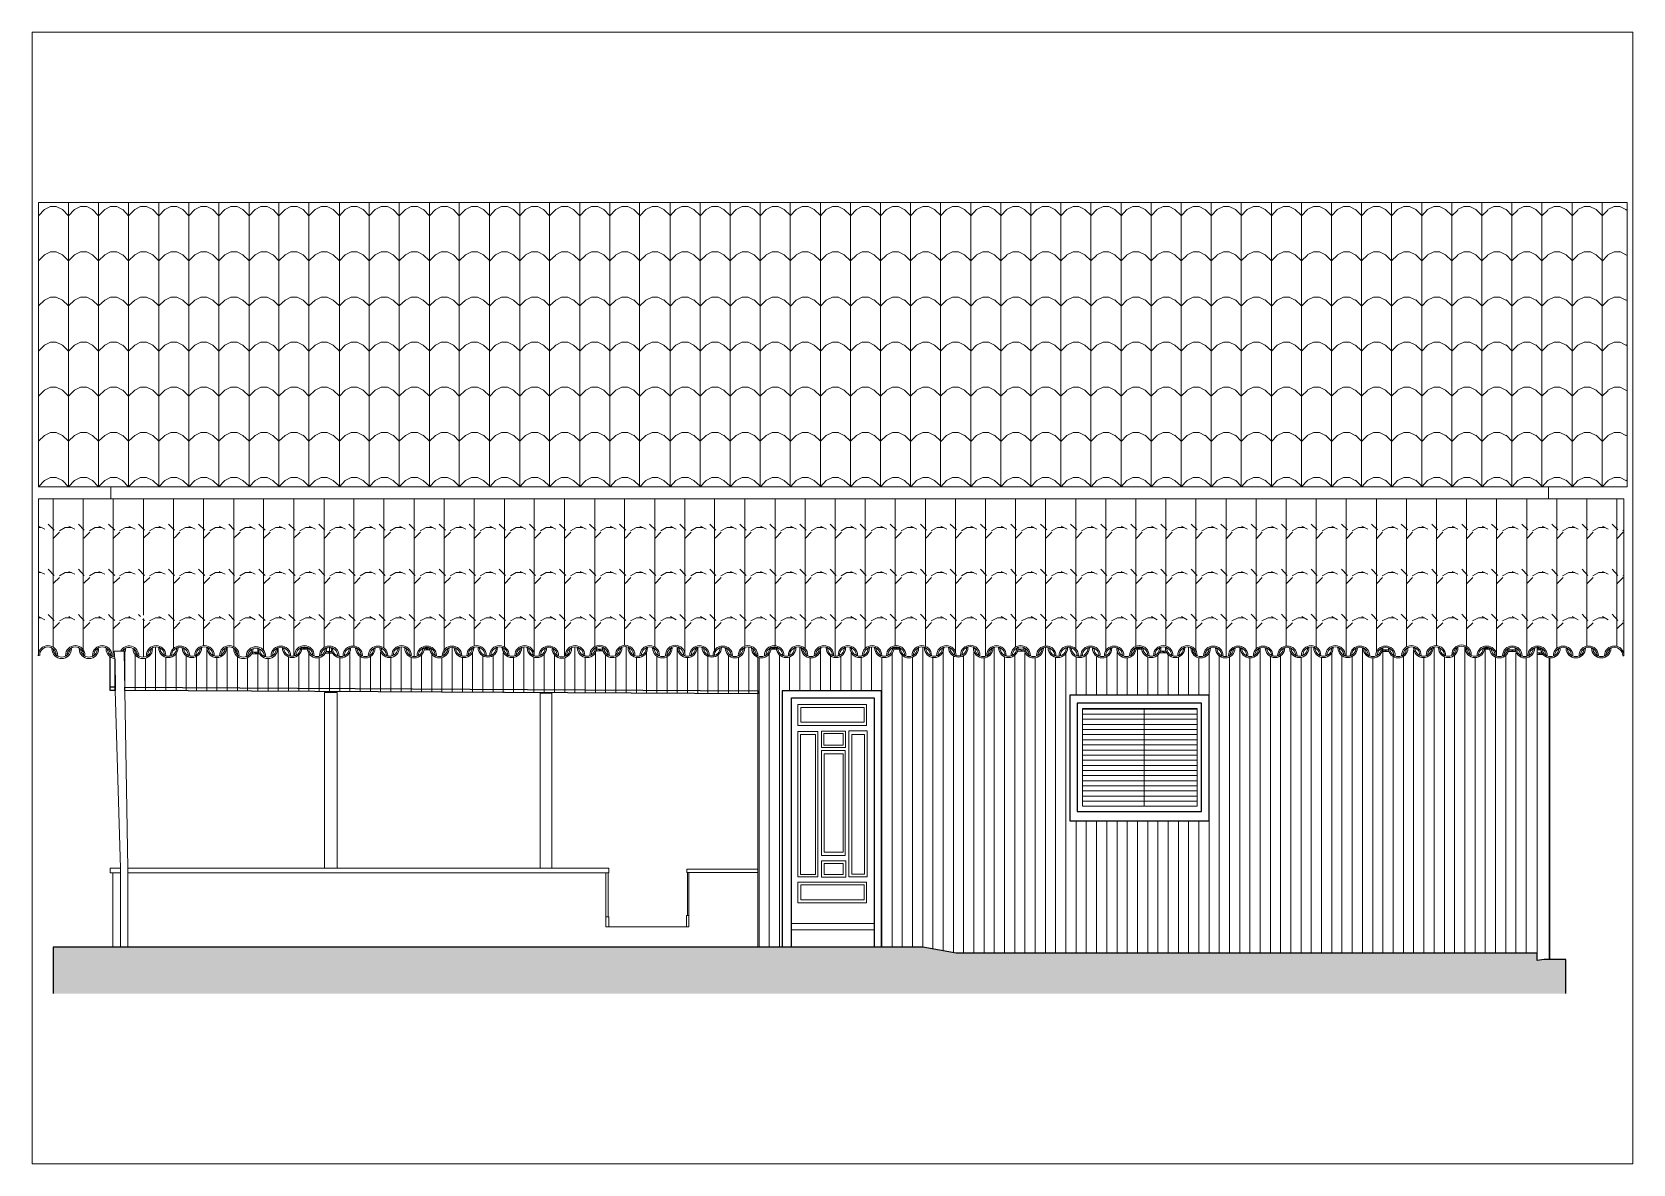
# Paper-space layout 'Layout2' of a CAD drawing. Header units: millimetres. Extents: x 30 to 267, y 21 to 189.
# The model-space entities are those that its viewports show. They can reach past a viewport. Long polylines and large blocks are cut down to what shows.
import ezdxf

# ---------------------------------------------------------------- set-up
doc = ezdxf.new("R2010")
doc.units = ezdxf.units.MM
doc.layers.get('0').update_dxf_attribs({"color": 250, "lineweight": 25})
for name, color, linetype, lineweight in [('A-ALV-___-___-EXI', 250, 'Continuous', 25), ('A-BAS-___-___-EXI', 250, 'Continuous', 25), ('A-COB-___-___-EXI', 250, 'Continuous', 25), ('A-JAN-___-___-EXI', 250, 'Continuous', 25), ('A-PIL-___-___-EXI', 250, 'Continuous', 25), ('A-POR-___-___-EXI', 250, 'Continuous', 25)]:
    doc.layers.add(name, color=color, linetype=linetype, lineweight=lineweight)

msp = doc.modelspace()

# ---------------------------------------------------------------- hatches: boundary and pattern name
at = {"layer": 'A-BAS-___-___-EXI', "true_color": 0xcb9898}
msp.add_hatch(color=253, dxfattribs=at).paths.add_polyline_path([(606285, -820208), (606341, -820208), (606341, -819890), (606139, -819890), (606072, -819899), (606072, -819833), (600657, -819833), (600346, -819776), (592241, -819776), (592241, -820208), (605317, -820208)])

# ---------------------------------------------------------------- linework, layer by layer
at = {"layer": 'A-ALV-___-___-EXI', "color": 18, "lineweight": 9}
for p, q in [((592910, -817354), (592904, -817017)), ((606186, -819890), (606186, -817084))]:
    msp.add_line(p, q, dxfattribs=at)
at = {"layer": 'A-ALV-___-___-EXI', "lineweight": 9}
for p, q in [((598821, -819776), (598821, -817081)), ((598916, -819776), (598916, -817043)), ((599011, -819776), (599011, -817055)), ((599106, -817389), (599106, -817071)), ((599202, -817389), (599202, -816982)), ((599297, -817389), (599297, -817084)), ((599392, -817389), (599392, -817011)), ((599488, -817389), (599488, -817065)), ((599583, -817389), (599583, -817065)), ((599678, -817389), (599678, -817036)), ((599774, -817389), (599774, -817078)), ((599869, -817389), (599869, -816979)), ((599964, -819776), (599964, -817078)), ((600060, -819776), (600060, -817043)), ((600155, -819776), (600155, -817062)), ((600250, -819776), (600250, -817078)), ((600346, -819776), (600346, -816982)), ((600441, -819785), (600441, -817081)), ((600536, -819810), (600536, -817020)), ((600632, -819828), (600632, -817065)), ((600727, -819833), (600727, -817062)), ((600822, -819833), (600822, -817024)), ((600918, -819833), (600918, -817084)), ((601013, -819833), (601013, -816982)), ((601108, -819833), (601108, -817074)), ((601204, -819833), (601204, -817055)), ((601299, -819833), (601299, -817036)), ((601394, -819833), (601394, -817084)), ((601490, -819833), (601490, -816982)), ((601585, -819833), (601585, -817078)), ((601680, -819833), (601680, -817040)), ((601776, -817424), (601776, -817074)), ((601871, -817424), (601871, -817055)), ((601966, -817424), (601966, -817071)), ((602062, -817424), (602062, -817071)), ((602157, -817424), (602157, -817024)), ((602252, -817424), (602252, -817084)), ((602348, -817424), (602348, -816982)), ((602443, -817424), (602443, -817074)), ((602538, -817424), (602538, -817052)), ((602634, -817424), (602634, -817052)), ((602729, -817424), (602729, -817074)), ((602824, -817424), (602824, -816979)), ((602920, -817424), (602920, -817084)), ((603015, -819833), (603015, -817040)), ((603110, -819833), (603110, -817065)), ((603206, -819833), (603206, -817074)), ((603301, -819833), (603301, -816986)), ((603396, -819833), (603396, -817084)), ((603492, -819833), (603492, -816986)), ((603587, -819833), (603587, -817068)), ((603682, -819833), (603682, -817062)), ((603778, -819833), (603778, -817040)), ((603873, -819833), (603873, -817078)), ((603968, -819833), (603968, -816979)), ((604064, -819833), (604064, -817078)), ((604159, -819833), (604159, -817033)), ((604254, -819833), (604254, -817065)), ((604350, -819833), (604350, -817068)), ((604445, -819833), (604445, -816986)), ((604540, -819833), (604540, -817084)), ((604636, -819833), (604636, -816986)), ((604731, -819833), (604731, -817071)), ((604826, -819833), (604826, -817071)), ((604922, -819833), (604922, -817008)), ((605017, -819833), (605017, -817081)), ((605112, -819833), (605112, -816982)), ((605208, -819833), (605208, -817074)), ((605303, -819833), (605303, -817055)), ((605398, -819833), (605398, -816982)), ((605494, -819833), (605494, -817081)), ((605589, -819833), (605589, -816982)), ((605684, -819833), (605684, -817078)), ((605780, -817062), (605780, -818724)), ((605875, -819833), (605875, -817033)), ((605970, -819833), (605970, -817084)), ((592815, -817386), (592815, -817119)), ((601776, -819833), (601776, -818603)), ((601871, -819833), (601871, -818603)), ((601966, -819833), (601966, -818603)), ((602062, -819833), (602062, -818603)), ((602157, -819833), (602157, -818603)), ((602252, -819833), (602252, -818603)), ((602348, -819833), (602348, -818603)), ((602443, -819833), (602443, -818603)), ((602538, -819833), (602538, -818603)), ((602634, -819833), (602634, -818603)), ((602729, -819833), (602729, -818603)), ((602824, -819833), (602824, -818603)), ((602920, -819833), (602920, -818603)), ((605780, -819833), (605780, -818720))]:
    msp.add_line(p, q, dxfattribs=at)
at = {"layer": 'A-ALV-___-___-EXI', "color": 248, "lineweight": 15}
for p, q in [((606190, -817084), (606190, -819890)), ((597413, -819083), (597413, -819493))]:
    msp.add_line(p, q, dxfattribs=at)
at = {"layer": 'A-ALV-___-___-EXI', "color": 38, "lineweight": 25, "flags": 128}
msp.add_lwpolyline([(592815, -817094), (592821, -817386), (592773, -817386), (592773, -817071)], dxfattribs=at)
at = {"layer": 'A-ALV-___-___-EXI', "color": 248, "lineweight": 15}
msp.add_lwpolyline([(598808, -817078), (598808, -819776), (598808, -819080), (598166, -819080), (598166, -819585), (597394, -819585), (597394, -819083), (592939, -819083), (597422, -819083), (597422, -819041), (592939, -819041), (592939, -819083), (592939, -819776), (592939, -819041), (592910, -817386), (592904, -817017), (592811, -817017), (592815, -817094), (592821, -817386), (592869, -819041), (592869, -819776), (592869, -819083), (592799, -819083), (592799, -819776)], dxfattribs=at)
at = {"layer": 'A-ALV-___-___-EXI', "lineweight": 9, "flags": 128}
for points in [[(592910, -817364), (592910, -817338), (592910, -817033)], [(593005, -817386), (593005, -817338), (593005, -817055)], [(593101, -817386), (593101, -817354), (593101, -817084)], [(593196, -817386), (593196, -817354), (593196, -816979)], [(593291, -817386), (593291, -817354), (593291, -817078)], [(593387, -817386), (593387, -817357), (593387, -817046)], [(593482, -817389), (593482, -817357), (593482, -817065)], [(593577, -817389), (593577, -817357), (593577, -817071)], [(593673, -817389), (593673, -817357), (593673, -816982)], [(593768, -817389), (593768, -817357), (593768, -817081)], [(593863, -817389), (593863, -817357), (593863, -816982)], [(593959, -817389), (593959, -817360), (593959, -817071)], [(594054, -817392), (594054, -817360), (594054, -817081)], [(594149, -817392), (594149, -817360), (594149, -816992)], [(594245, -817392), (594245, -817360), (594245, -817090)], [(594340, -817392), (594340, -817360), (594340, -816986)], [(594435, -817392), (594435, -817364), (594435, -817074)], [(594531, -817392), (594531, -817364), (594531, -817055)], [(594626, -817392), (594626, -817364), (594626, -817043)], [(594721, -817395), (594721, -817364), (594721, -817081)], [(594817, -817395), (594817, -817364), (594817, -816982)], [(594912, -817395), (594912, -817367), (594912, -817081)], [(595007, -817395), (595007, -817367), (595007, -817027)], [(595103, -817395), (595103, -817367), (595103, -817071)], [(595198, -817395), (595198, -817367), (595198, -817071)], [(595293, -817399), (595293, -817367), (595293, -817027)], [(595389, -817399), (595389, -817367), (595389, -817078)], [(595484, -817399), (595484, -817370), (595484, -816979)], [(595579, -817399), (595579, -817370), (595579, -817078)], [(595675, -817399), (595675, -817370), (595675, -817055)], [(595770, -817399), (595770, -817370), (595770, -817052)], [(595865, -817402), (595865, -817370), (595865, -817081)], [(595961, -817402), (595961, -817373), (595961, -816982)], [(596056, -817402), (596056, -817373), (596056, -817081)], [(596151, -817402), (596151, -817373), (596151, -817030)], [(596247, -817402), (596247, -817373), (596247, -817065)], [(596342, -817402), (596342, -817373), (596342, -817062)], [(596437, -817405), (596437, -817376), (596437, -817033)], [(596533, -817405), (596533, -817376), (596533, -817081)], [(596628, -817405), (596628, -817376), (596628, -816979)], [(596723, -817405), (596723, -817376), (596723, -817078)], [(596819, -817405), (596819, -817376), (596819, -817049)], [(596914, -817405), (596914, -817376), (596914, -817055)], [(597009, -817405), (597009, -817380), (597009, -817081)], [(597105, -817408), (597105, -817380), (597105, -816979)], [(597200, -817408), (597200, -817380), (597200, -817078)], [(597295, -817408), (597295, -817380), (597295, -817033)], [(597391, -817408), (597391, -817380), (597391, -817055)], [(597486, -817408), (597486, -817383), (597486, -817071)], [(597581, -817408), (597581, -817383), (597581, -816976)], [(597677, -817411), (597677, -817383), (597677, -817078)], [(597772, -817411), (597772, -817383), (597772, -817024)], [(597867, -817411), (597867, -817383), (597867, -817065)], [(597963, -817411), (597963, -817383), (597963, -817071)], [(598058, -817411), (598058, -817386), (598058, -816979)], [(598153, -817411), (598153, -817386), (598153, -817081)], [(598249, -817415), (598249, -817386), (598249, -816982)], [(598344, -817415), (598344, -817386), (598344, -817071)], [(598439, -817415), (598439, -817386), (598439, -817055)], [(598535, -817415), (598535, -817389), (598535, -817062)], [(598630, -817415), (598630, -817389), (598630, -817078)], [(598725, -817415), (598725, -817389), (598725, -816979)]]:
    msp.add_lwpolyline(points, dxfattribs=at)
at = {"layer": 'A-ALV-___-___-EXI', "color": 18, "lineweight": 9, "flags": 128}
for points in [[(606072, -819833), (606072, -816982)], [(597394, -819493), (597422, -819493), (597422, -819585), (597394, -819585)], [(598166, -819480), (598144, -819480), (598144, -819585), (598166, -819585)]]:
    msp.add_lwpolyline(points, close=True, dxfattribs=at)
at = {"layer": 'A-ALV-___-___-EXI', "color": 38, "lineweight": 25, "flags": 128}
for points in [[(592821, -817386), (592773, -817386), (592773, -817351), (592818, -817351)], [(598808, -817415), (592910, -817386), (592910, -817354), (598808, -817389)]]:
    msp.add_lwpolyline(points, close=True, dxfattribs=at)
at = {"layer": 'A-ALV-___-___-EXI', "color": 248, "lineweight": 15}
msp.add_lwpolyline([(592773, -819083), (592773, -819041), (592869, -819041), (592869, -819083)], close=True, dxfattribs=at)
at = {"layer": 'A-ALV-___-___-EXI', "color": 248, "lineweight": 15, "flags": 128}
msp.add_lwpolyline([(598147, -819080), (598808, -819080), (598808, -819048), (598147, -819048)], close=True, dxfattribs=at)
msp.add_lwpolyline([(598153, -819480), (598153, -819080), (598166, -819080), (598166, -819480), (598153, -819480), (598153, -819080)], dxfattribs=at)
at = {"layer": 'A-BAS-___-___-EXI'}
msp.add_lwpolyline([(606341, -820208), (606341, -819890), (606186, -819890), (606139, -819890), (606072, -819899), (606072, -819833), (600657, -819833), (600346, -819776), (592241, -819776), (592241, -820208)], dxfattribs=at)
at = {"layer": 'A-COB-___-___-EXI', "lineweight": 9}
for p, q in [((592386, -815486), (592386, -812839)), ((592665, -815486), (592665, -812839)), ((592945, -815486), (592945, -812839)), ((596307, -815486), (596307, -812839)), ((597429, -815486), (597429, -812839)), ((597708, -815486), (597708, -812839)), ((598830, -815486), (598830, -812839)), ((599110, -815486), (599110, -812839)), ((600231, -812959), (600177, -812905)), ((600231, -815486), (600231, -812839)), ((600511, -815486), (600511, -812839)), ((601073, -812963), (601131, -812905)), ((601633, -812959), (601579, -812905)), ((601633, -815486), (601633, -812839)), ((601912, -815486), (601912, -812839)), ((602475, -812963), (602532, -812905)), ((603034, -812959), (602980, -812905)), ((603034, -815486), (603034, -812839)), ((603314, -815486), (603314, -812839)), ((603876, -812963), (603933, -812905)), ((604156, -815486), (604156, -812839)), ((604435, -812959), (604381, -812905)), ((604435, -815486), (604435, -812839)), ((604715, -815486), (604715, -812839)), ((605278, -812963), (605335, -812909)), ((605557, -815486), (605557, -812839)), ((605557, -812963), (605614, -812909)), ((605837, -812959), (605783, -812905)), ((605837, -815486), (605837, -812839)), ((605837, -812963), (605894, -812909)), ((606116, -815486), (606116, -812839)), ((606116, -812963), (606174, -812909)), ((606399, -812963), (606453, -812909)), ((606679, -812963), (606733, -812909)), ((599110, -813382), (599167, -813328)), ((600511, -813382), (600568, -813328)), ((601912, -813382), (601970, -813328)), ((603314, -813382), (603371, -813328)), ((606399, -813382), (606453, -813328)), ((606679, -813385), (606733, -813328)), ((597991, -813801), (597934, -813744)), ((598156, -813719), (598214, -813747)), ((598271, -813801), (598214, -813744)), ((598550, -813801), (598493, -813744)), ((598830, -813801), (598776, -813744)), ((599113, -813801), (599056, -813744)), ((599392, -813801), (599335, -813744)), ((599558, -813719), (599615, -813747)), ((599672, -813801), (599615, -813744)), ((599952, -813801), (599895, -813744)), ((600231, -813801), (600177, -813744)), ((600514, -813801), (600457, -813744)), ((600794, -813801), (600737, -813744)), ((600959, -813719), (601016, -813747)), ((601073, -813801), (601016, -813744)), ((601073, -813805), (601131, -813747)), ((601353, -813801), (601296, -813744)), ((601633, -813801), (601579, -813744)), ((601916, -813801), (601858, -813744)), ((602195, -813801), (602138, -813744)), ((602360, -813719), (602418, -813747)), ((602475, -813801), (602418, -813744)), ((602475, -813805), (602532, -813747)), ((602754, -813801), (602697, -813744)), ((603034, -813801), (602980, -813744)), ((603314, -813801), (603260, -813744)), ((603597, -813801), (603539, -813744)), ((603762, -813719), (603819, -813747)), ((603876, -813801), (603819, -813744)), ((603876, -813805), (603933, -813747)), ((604156, -813801), (604099, -813744)), ((604435, -813801), (604381, -813744)), ((604715, -813801), (604661, -813744)), ((604998, -813801), (604941, -813744)), ((605163, -813719), (605220, -813747)), ((605278, -813801), (605220, -813744)), ((605278, -813805), (605335, -813747)), ((605557, -813801), (605500, -813744)), ((605837, -813801), (605783, -813744)), ((606116, -813801), (606062, -813744)), ((606399, -813801), (606342, -813744)), ((606565, -813719), (606622, -813747)), ((606679, -813801), (606622, -813744)), ((606679, -813805), (606736, -813747)), ((606844, -813719), (606901, -813747)), ((606911, -813751), (606901, -813744)), ((600231, -814221), (600177, -814167)), ((601073, -814224), (601131, -814167)), ((601633, -814221), (601579, -814167)), ((602475, -814224), (602532, -814167)), ((603034, -814221), (602980, -814167)), ((603876, -814224), (603933, -814167)), ((604435, -814221), (604381, -814167)), ((605278, -814224), (605335, -814167)), ((605557, -814221), (605500, -814164)), ((605837, -814221), (605783, -814164)), ((606116, -814221), (606062, -814164)), ((606399, -814221), (606342, -814164)), ((606565, -814138), (606622, -814167)), ((606679, -814221), (606622, -814164)), ((606679, -814224), (606736, -814167)), ((606911, -814173), (606901, -814164)), ((600511, -814644), (600568, -814590)), ((604156, -814644), (604213, -814590)), ((604435, -814640), (604381, -814586)), ((604435, -814644), (604493, -814590)), ((604715, -814644), (604772, -814590)), ((604998, -814644), (605052, -814590)), ((605278, -814644), (605335, -814590)), ((605557, -814644), (605614, -814590)), ((605837, -814640), (605783, -814586)), ((605837, -814644), (605894, -814590)), ((606116, -814644), (606174, -814590)), ((606399, -814644), (606453, -814590)), ((606679, -814644), (606736, -814590)), ((599558, -814980), (599615, -815009)), ((600231, -815063), (600177, -815006)), ((600514, -815063), (600457, -815006)), ((600794, -815063), (600737, -815006)), ((600959, -814980), (601016, -815009)), ((601073, -815063), (601016, -815006)), ((601073, -815066), (601131, -815009)), ((601353, -815063), (601296, -815006)), ((601633, -815063), (601579, -815006)), ((601912, -815063), (601858, -815006)), ((602195, -815063), (602138, -815006)), ((602360, -814980), (602418, -815009)), ((602475, -815063), (602418, -815006)), ((602475, -815066), (602532, -815009)), ((602754, -815063), (602697, -815006)), ((603034, -815063), (602980, -815006)), ((603314, -815063), (603260, -815006)), ((603597, -815063), (603539, -815006)), ((603762, -814980), (603819, -815009)), ((603876, -815063), (603819, -815006)), ((603876, -815066), (603933, -815009)), ((604156, -815063), (604099, -815006)), ((604435, -815063), (604381, -815006)), ((604715, -815063), (604661, -815006)), ((604998, -815063), (604941, -815006)), ((605163, -814980), (605220, -815009)), ((605278, -815063), (605220, -815006)), ((605278, -815066), (605335, -815009)), ((605557, -815063), (605500, -815006)), ((605837, -815063), (605783, -815006)), ((606116, -815063), (606062, -815006)), ((606399, -815063), (606342, -815006)), ((606565, -814980), (606622, -815009)), ((606679, -815063), (606622, -815006)), ((606679, -815066), (606736, -815009)), ((606911, -815012), (606901, -815006)), ((601633, -815482), (601579, -815428)), ((603034, -815482), (602980, -815428)), ((603314, -815482), (603260, -815425)), ((603597, -815482), (603539, -815425)), ((603762, -815400), (603819, -815428)), ((603876, -815482), (603819, -815425)), ((604156, -815482), (604099, -815425)), ((604435, -815482), (604381, -815425)), ((604715, -815482), (604661, -815425)), ((604998, -815482), (604941, -815425)), ((605163, -815400), (605220, -815428)), ((605278, -815482), (605220, -815425)), ((605557, -815482), (605500, -815425)), ((605837, -815482), (605783, -815425)), ((606116, -815482), (606062, -815425)), ((606399, -815482), (606342, -815425)), ((606565, -815400), (606622, -815428)), ((606679, -815482), (606622, -815425)), ((606911, -815435), (606901, -815425)), ((592243, -816982), (592243, -815600)), ((592522, -817008), (592522, -815600)), ((592802, -817071), (592802, -815600)), ((593085, -816684), (593085, -815600)), ((593364, -816992), (593364, -815600)), ((593644, -816966), (593644, -815600)), ((593924, -816976), (593924, -815600)), ((594203, -817014), (594203, -815600)), ((594486, -817065), (594486, -815600)), ((594766, -816982), (594766, -815600)), ((595045, -816970), (595045, -815600)), ((595325, -816989), (595325, -815600)), ((595605, -817071), (595605, -815600)), ((595887, -817005), (595887, -815600)), ((596167, -816966), (596167, -815600)), ((596447, -816979), (596447, -815600)), ((596726, -817065), (596726, -815600)), ((597006, -817068), (597006, -815600)), ((597289, -816976), (597289, -815600)), ((597568, -816963), (597568, -815600)), ((597848, -816979), (597848, -815600)), ((598128, -817043), (598128, -815600)), ((598407, -817005), (598407, -815600)), ((598687, -816973), (598687, -815600)), ((598970, -816970), (598970, -815600)), ((599249, -816995), (599249, -815600)), ((599529, -817065), (599529, -815600)), ((599809, -816989), (599809, -815600)), ((600088, -816966), (600088, -815600)), ((600371, -816973), (600371, -815600)), ((600651, -817024), (600651, -815600)), ((600930, -817068), (600930, -815600)), ((601210, -816979), (601210, -815600)), ((601490, -816970), (601490, -815600)), ((601773, -817001), (601773, -815600)), ((602052, -817014), (602052, -815600)), ((602332, -816973), (602332, -815600)), ((602611, -816970), (602611, -815600)), ((602891, -817014), (602891, -815600)), ((603174, -817071), (603174, -815600)), ((603454, -816995), (603454, -815600)), ((603733, -816970), (603733, -815600)), ((604013, -816979), (604013, -815600)), ((604292, -817065), (604292, -815600)), ((604575, -817024), (604575, -815600)), ((604855, -816979), (604855, -815600)), ((605135, -816966), (605135, -815600)), ((605414, -816976), (605414, -815600)), ((605694, -817068), (605694, -815600)), ((605977, -817068), (605977, -815600)), ((606256, -816992), (606256, -815600)), ((606536, -816970), (606536, -815600)), ((606816, -816973), (606816, -815600)), ((592106, -815854), (592163, -815883)), ((592106, -815867), (592131, -815867)), ((592252, -815892), (592195, -815835)), ((592246, -815965), (592300, -815911)), ((592389, -815854), (592443, -815883)), ((592532, -815892), (592478, -815835)), ((592526, -815965), (592583, -815911)), ((592668, -815854), (592723, -815883)), ((592815, -815892), (592757, -815835)), ((592805, -815965), (592862, -815911)), ((592948, -815854), (593005, -815883)), ((593094, -815892), (593037, -815835)), ((593085, -815965), (593142, -815911)), ((593228, -815854), (593285, -815883)), ((593374, -815892), (593317, -815835)), ((593368, -815965), (593422, -815911)), ((593507, -815854), (593565, -815883)), ((593654, -815892), (593596, -815835)), ((593647, -815965), (593701, -815911)), ((593790, -815854), (593844, -815883)), ((593933, -815892), (593879, -815835)), ((593927, -815965), (593984, -815911)), ((594070, -815854), (594124, -815883)), ((594216, -815892), (594159, -815835)), ((594206, -815965), (594264, -815911)), ((594349, -815854), (594407, -815883)), ((594496, -815892), (594438, -815835)), ((594486, -815965), (594543, -815911)), ((594629, -815854), (594686, -815883)), ((594775, -815892), (594718, -815835)), ((594769, -815965), (594823, -815911)), ((594909, -815854), (594966, -815883)), ((595055, -815892), (594998, -815835)), ((595049, -815965), (595103, -815911)), ((595192, -815854), (595246, -815883)), ((595335, -815892), (595281, -815835)), ((595328, -815965), (595385, -815911)), ((595471, -815854), (595525, -815883)), ((595617, -815892), (595560, -815835)), ((595608, -815965), (595665, -815911)), ((595751, -815854), (595808, -815883)), ((595897, -815892), (595840, -815835)), ((595887, -815965), (595945, -815911)), ((596030, -815854), (596088, -815883)), ((596177, -815892), (596119, -815835)), ((596170, -815965), (596224, -815911)), ((596310, -815854), (596367, -815883)), ((596456, -815892), (596399, -815835)), ((596450, -815965), (596504, -815911)), ((596593, -815854), (596647, -815883)), ((596736, -815892), (596682, -815835)), ((596730, -815965), (596787, -815911)), ((596873, -815854), (596927, -815883)), ((597019, -815892), (596962, -815835)), ((597009, -815965), (597066, -815911)), ((597152, -815854), (597209, -815883)), ((597298, -815892), (597241, -815835)), ((597289, -815965), (597346, -815911)), ((597432, -815854), (597489, -815883)), ((597578, -815892), (597521, -815835)), ((597572, -815965), (597626, -815911)), ((597711, -815854), (597769, -815883)), ((597858, -815892), (597800, -815835)), ((597851, -815965), (597905, -815911)), ((597994, -815854), (598048, -815883)), ((598137, -815892), (598083, -815835)), ((598131, -815965), (598188, -815911)), ((598274, -815854), (598328, -815883)), ((598417, -815892), (598363, -815835)), ((598411, -815965), (598468, -815911)), ((598554, -815854), (598611, -815883)), ((598700, -815892), (598643, -815835)), ((598690, -815965), (598747, -815911)), ((598833, -815854), (598890, -815883)), ((598979, -815892), (598922, -815835)), ((598973, -815965), (599027, -815911)), ((599113, -815854), (599170, -815883)), ((599259, -815892), (599202, -815835)), ((599253, -815965), (599307, -815911)), ((599392, -815854), (599450, -815883)), ((599539, -815892), (599485, -815835)), ((599532, -815965), (599590, -815911)), ((599675, -815854), (599729, -815883)), ((599818, -815892), (599764, -815835)), ((599812, -815965), (599869, -815911)), ((599955, -815854), (600012, -815883)), ((600101, -815892), (600044, -815835)), ((600092, -815965), (600149, -815911)), ((600235, -815854), (600292, -815883)), ((600381, -815892), (600324, -815835)), ((600374, -815965), (600428, -815911)), ((600514, -815854), (600571, -815883)), ((600660, -815889), (600603, -815835)), ((600654, -815965), (600708, -815911)), ((600794, -815854), (600851, -815883)), ((600940, -815889), (600886, -815835)), ((600934, -815965), (600991, -815911)), ((601077, -815854), (601131, -815883)), ((601220, -815889), (601166, -815835)), ((601213, -815965), (601271, -815911)), ((601356, -815854), (601410, -815883)), ((601502, -815889), (601445, -815835)), ((601493, -815965), (601550, -815911)), ((601636, -815854), (601693, -815883)), ((601782, -815889), (601725, -815835)), ((601776, -815965), (601830, -815911)), ((601916, -815854), (601973, -815883)), ((602062, -815889), (602005, -815835)), ((602055, -815965), (602109, -815911)), ((602195, -815854), (602252, -815883)), ((602341, -815889), (602287, -815835)), ((602335, -815969), (602392, -815911)), ((602478, -815854), (602532, -815883)), ((602621, -815889), (602567, -815835)), ((602615, -815969), (602672, -815911)), ((602758, -815854), (602812, -815883)), ((602904, -815889), (602847, -815835)), ((602894, -815969), (602952, -815911)), ((603037, -815854), (603094, -815883)), ((603183, -815889), (603126, -815835)), ((603177, -815969), (603231, -815911)), ((603317, -815854), (603374, -815883)), ((603463, -815889), (603406, -815835)), ((603457, -815969), (603511, -815911)), ((603597, -815854), (603654, -815883)), ((603743, -815889), (603689, -815835)), ((603736, -815969), (603794, -815911)), ((603879, -815854), (603933, -815883)), ((604022, -815889), (603968, -815835)), ((604016, -815969), (604073, -815911)), ((604159, -815854), (604213, -815883)), ((604305, -815889), (604248, -815835)), ((604296, -815969), (604353, -815911)), ((604439, -815854), (604496, -815883)), ((604585, -815889), (604528, -815835)), ((604578, -815969), (604633, -815911)), ((604718, -815854), (604775, -815883)), ((604864, -815889), (604807, -815835)), ((604858, -815969), (604912, -815911)), ((604998, -815854), (605055, -815883)), ((605144, -815889), (605090, -815835)), ((605138, -815969), (605195, -815911)), ((605281, -815854), (605335, -815883)), ((605424, -815889), (605370, -815835)), ((605417, -815969), (605475, -815911)), ((605560, -815854), (605614, -815883)), ((605707, -815889), (605649, -815835)), ((605697, -815969), (605754, -815911)), ((605840, -815854), (605897, -815883)), ((605986, -815889), (605929, -815835)), ((605977, -815969), (606034, -815911)), ((606120, -815854), (606177, -815883)), ((606266, -815889), (606209, -815835)), ((606259, -815969), (606314, -815911)), ((606399, -815854), (606456, -815883)), ((606545, -815889), (606491, -815835)), ((606539, -815969), (606596, -815911)), ((606682, -815854), (606736, -815883)), ((606825, -815889), (606771, -815835)), ((606819, -815969), (606876, -815911)), ((606873, -815896), (606882, -815889)), ((592106, -816277), (592163, -816302)), ((592106, -816286), (592131, -816286)), ((592252, -816312), (592195, -816255)), ((592246, -816385), (592300, -816331)), ((592389, -816277), (592443, -816302)), ((592532, -816312), (592478, -816255)), ((592526, -816385), (592583, -816331)), ((592668, -816277), (592723, -816302)), ((592815, -816312), (592757, -816255)), ((592805, -816385), (592862, -816331)), ((592948, -816277), (593005, -816302)), ((593094, -816312), (593037, -816255)), ((593085, -816385), (593142, -816331)), ((593228, -816277), (593285, -816302)), ((593374, -816312), (593317, -816255)), ((593368, -816385), (593422, -816331)), ((593507, -816277), (593565, -816302)), ((593654, -816312), (593596, -816255)), ((593647, -816388), (593701, -816331)), ((593790, -816277), (593844, -816302)), ((593933, -816312), (593879, -816255)), ((593927, -816388), (593984, -816331)), ((594070, -816277), (594124, -816302)), ((594216, -816312), (594159, -816255)), ((594206, -816388), (594264, -816331)), ((594349, -816277), (594407, -816302)), ((594496, -816312), (594438, -816255)), ((594486, -816388), (594543, -816331)), ((594629, -816277), (594686, -816302)), ((594775, -816312), (594718, -816255)), ((594769, -816388), (594823, -816331)), ((594909, -816277), (594966, -816302)), ((595055, -816312), (594998, -816255)), ((595049, -816388), (595103, -816331)), ((595192, -816277), (595246, -816302)), ((595335, -816312), (595281, -816255)), ((595328, -816388), (595385, -816331)), ((595471, -816277), (595525, -816302)), ((595617, -816312), (595560, -816255)), ((595608, -816388), (595665, -816331)), ((595751, -816277), (595808, -816302)), ((595897, -816312), (595840, -816255)), ((595887, -816388), (595945, -816331)), ((596030, -816277), (596088, -816302)), ((596177, -816312), (596119, -816255)), ((596170, -816388), (596224, -816331)), ((596310, -816277), (596367, -816302)), ((596456, -816312), (596399, -816255)), ((596450, -816388), (596504, -816331)), ((596593, -816277), (596647, -816302)), ((596736, -816312), (596682, -816255)), ((596730, -816388), (596787, -816331)), ((596873, -816277), (596927, -816302)), ((597019, -816312), (596962, -816255)), ((597009, -816388), (597066, -816331)), ((597152, -816277), (597209, -816302)), ((597298, -816312), (597241, -816255)), ((597289, -816388), (597346, -816331)), ((597432, -816277), (597489, -816302)), ((597578, -816312), (597521, -816255)), ((597572, -816388), (597626, -816331)), ((597711, -816277), (597769, -816302)), ((597858, -816312), (597800, -816255)), ((597851, -816388), (597905, -816331)), ((597994, -816277), (598048, -816302)), ((598137, -816312), (598083, -816255)), ((598131, -816388), (598188, -816331)), ((598274, -816277), (598328, -816302)), ((598417, -816312), (598363, -816255)), ((598411, -816388), (598468, -816331)), ((598554, -816277), (598611, -816302)), ((598700, -816312), (598643, -816255)), ((598690, -816388), (598747, -816331)), ((598833, -816277), (598890, -816302)), ((598979, -816312), (598922, -816255)), ((598973, -816388), (599027, -816331)), ((599113, -816277), (599170, -816302)), ((599259, -816312), (599202, -816255)), ((599253, -816388), (599307, -816331)), ((599392, -816277), (599450, -816302)), ((599539, -816312), (599485, -816255)), ((599532, -816388), (599590, -816331)), ((599675, -816277), (599729, -816302)), ((599818, -816312), (599764, -816255)), ((599812, -816388), (599869, -816331)), ((599955, -816277), (600012, -816302)), ((600101, -816312), (600044, -816255)), ((600092, -816388), (600149, -816331)), ((600235, -816277), (600292, -816302)), ((600381, -816312), (600324, -816255)), ((600374, -816388), (600428, -816331)), ((600514, -816277), (600571, -816302)), ((600660, -816312), (600603, -816255)), ((600654, -816388), (600708, -816331)), ((600794, -816277), (600851, -816302)), ((600940, -816312), (600886, -816255)), ((600934, -816388), (600991, -816331)), ((601077, -816277), (601131, -816302)), ((601220, -816312), (601166, -816255)), ((601213, -816388), (601271, -816331)), ((601356, -816277), (601410, -816302)), ((601502, -816312), (601445, -816255)), ((601493, -816388), (601550, -816331)), ((601636, -816277), (601693, -816302)), ((601782, -816312), (601725, -816255)), ((601776, -816388), (601830, -816331)), ((601916, -816277), (601973, -816302)), ((602062, -816312), (602005, -816255)), ((602055, -816388), (602109, -816331)), ((602195, -816277), (602252, -816302)), ((602341, -816312), (602287, -816255)), ((602335, -816388), (602392, -816331)), ((602478, -816277), (602532, -816302)), ((602621, -816312), (602567, -816255)), ((602615, -816388), (602672, -816331)), ((602758, -816277), (602812, -816302)), ((602904, -816312), (602847, -816255)), ((602894, -816388), (602952, -816331)), ((603037, -816277), (603094, -816302)), ((603183, -816312), (603126, -816255)), ((603177, -816388), (603231, -816331)), ((603317, -816277), (603374, -816302)), ((603463, -816312), (603406, -816255)), ((603457, -816388), (603511, -816331)), ((603597, -816277), (603654, -816302)), ((603743, -816312), (603689, -816255)), ((603736, -816388), (603794, -816331)), ((603879, -816277), (603933, -816302)), ((604022, -816312), (603968, -816255)), ((604016, -816388), (604073, -816331)), ((604159, -816277), (604213, -816302)), ((604305, -816312), (604248, -816255)), ((604296, -816388), (604353, -816331)), ((604439, -816277), (604496, -816302)), ((604585, -816312), (604528, -816255)), ((604578, -816388), (604633, -816331)), ((604718, -816277), (604775, -816302)), ((604864, -816312), (604807, -816255)), ((604858, -816388), (604912, -816331)), ((604998, -816277), (605055, -816302)), ((605144, -816312), (605090, -816255)), ((605138, -816388), (605195, -816331)), ((605281, -816277), (605335, -816302)), ((605424, -816312), (605370, -816255)), ((605417, -816388), (605475, -816331)), ((605560, -816277), (605614, -816302)), ((605707, -816312), (605649, -816255)), ((605697, -816388), (605754, -816331)), ((605840, -816277), (605897, -816302)), ((605986, -816312), (605929, -816255)), ((605977, -816388), (606034, -816331)), ((606120, -816277), (606177, -816302)), ((606266, -816312), (606209, -816255)), ((606259, -816388), (606314, -816331)), ((606399, -816277), (606456, -816302)), ((606545, -816312), (606491, -816255)), ((606539, -816388), (606596, -816331)), ((606682, -816277), (606736, -816302)), ((606825, -816312), (606771, -816255)), ((606819, -816388), (606876, -816331)), ((606873, -816315), (606882, -816312)), ((592106, -816709), (592131, -816709)), ((592246, -816808), (592300, -816750)), ((592526, -816808), (592583, -816750)), ((592805, -816808), (592862, -816750)), ((593056, -816696), (593037, -816677)), ((593094, -816731), (593078, -816719)), ((593085, -817074), (593085, -816715)), ((593085, -816808), (593142, -816750)), ((593228, -816696), (593285, -816725)), ((593374, -816731), (593317, -816677)), ((593368, -816808), (593422, -816750)), ((593507, -816696), (593565, -816725)), ((593654, -816731), (593596, -816677)), ((593647, -816808), (593701, -816750)), ((593790, -816696), (593844, -816725)), ((593933, -816731), (593879, -816677)), ((593927, -816808), (593984, -816750)), ((594070, -816696), (594124, -816725)), ((594216, -816731), (594159, -816677)), ((594206, -816808), (594264, -816750)), ((594349, -816696), (594407, -816725)), ((594496, -816731), (594438, -816677)), ((594486, -816808), (594543, -816750)), ((594629, -816696), (594686, -816725)), ((594775, -816731), (594718, -816677)), ((594769, -816808), (594823, -816750)), ((594909, -816696), (594966, -816725)), ((595055, -816731), (594998, -816677)), ((595049, -816808), (595103, -816750)), ((595192, -816696), (595246, -816725)), ((595335, -816731), (595281, -816677)), ((595328, -816808), (595385, -816750)), ((595471, -816696), (595525, -816725)), ((595617, -816731), (595560, -816677)), ((595608, -816808), (595665, -816750)), ((595751, -816696), (595808, -816725)), ((595897, -816731), (595840, -816677)), ((595887, -816808), (595945, -816750)), ((596030, -816696), (596088, -816725)), ((596177, -816731), (596119, -816677)), ((596170, -816808), (596224, -816750)), ((596310, -816696), (596367, -816725)), ((596456, -816731), (596399, -816677)), ((596450, -816808), (596504, -816750)), ((596593, -816696), (596647, -816725)), ((596736, -816731), (596682, -816677)), ((596730, -816808), (596787, -816750)), ((596873, -816696), (596927, -816725)), ((597016, -816731), (596962, -816677)), ((597009, -816808), (597066, -816750)), ((597152, -816696), (597209, -816725)), ((597298, -816731), (597241, -816677)), ((597289, -816808), (597346, -816750)), ((597432, -816696), (597489, -816725)), ((597578, -816731), (597521, -816677)), ((597572, -816808), (597626, -816750)), ((597711, -816696), (597769, -816725)), ((597858, -816731), (597800, -816677)), ((597851, -816808), (597905, -816750)), ((597994, -816696), (598048, -816725)), ((598137, -816731), (598083, -816677)), ((598131, -816808), (598188, -816750)), ((598274, -816696), (598328, -816725)), ((598417, -816731), (598363, -816677)), ((598411, -816808), (598468, -816750)), ((598554, -816696), (598611, -816725)), ((598700, -816731), (598643, -816677)), ((598690, -816808), (598747, -816750)), ((598833, -816696), (598890, -816725)), ((598979, -816731), (598922, -816677)), ((598973, -816808), (599027, -816750)), ((599113, -816696), (599170, -816725)), ((599259, -816731), (599202, -816677)), ((599253, -816808), (599307, -816750)), ((599392, -816696), (599450, -816725)), ((599539, -816731), (599485, -816677)), ((599532, -816808), (599590, -816750)), ((599675, -816696), (599729, -816725)), ((599818, -816731), (599764, -816677)), ((599812, -816808), (599869, -816750)), ((599955, -816696), (600012, -816725)), ((600101, -816731), (600044, -816674)), ((600092, -816808), (600149, -816750)), ((600235, -816696), (600292, -816725)), ((600381, -816731), (600324, -816674)), ((600374, -816808), (600428, -816750)), ((600514, -816696), (600571, -816725)), ((600660, -816731), (600603, -816674)), ((600654, -816808), (600708, -816750)), ((600794, -816696), (600851, -816725)), ((600940, -816731), (600886, -816674)), ((600934, -816808), (600991, -816750)), ((601077, -816696), (601131, -816725)), ((601220, -816731), (601166, -816674)), ((601213, -816808), (601271, -816750)), ((601356, -816696), (601410, -816725)), ((601502, -816731), (601445, -816674)), ((601493, -816808), (601550, -816750)), ((601636, -816696), (601693, -816725)), ((601782, -816731), (601725, -816674)), ((601776, -816808), (601830, -816750)), ((601916, -816696), (601973, -816725)), ((602062, -816731), (602005, -816674)), ((602055, -816808), (602109, -816750)), ((602195, -816696), (602252, -816725)), ((602341, -816731), (602287, -816674)), ((602335, -816808), (602392, -816750)), ((602478, -816696), (602532, -816725)), ((602621, -816731), (602567, -816674)), ((602615, -816808), (602672, -816750)), ((602758, -816696), (602812, -816725)), ((602904, -816731), (602847, -816674)), ((602894, -816808), (602952, -816754)), ((603037, -816696), (603094, -816725)), ((603183, -816731), (603126, -816674)), ((603177, -816808), (603231, -816754)), ((603317, -816696), (603374, -816725)), ((603463, -816731), (603406, -816674)), ((603457, -816808), (603511, -816754)), ((603597, -816696), (603654, -816725)), ((603743, -816731), (603689, -816674)), ((603736, -816808), (603794, -816754)), ((603879, -816696), (603933, -816725)), ((604022, -816731), (603968, -816674)), ((604016, -816808), (604073, -816754)), ((604159, -816696), (604213, -816725)), ((604305, -816731), (604248, -816674)), ((604296, -816808), (604353, -816754)), ((604439, -816696), (604496, -816725)), ((604585, -816731), (604528, -816674)), ((604578, -816808), (604633, -816754)), ((604718, -816696), (604775, -816725)), ((604864, -816731), (604807, -816674)), ((604858, -816808), (604912, -816754)), ((604998, -816696), (605055, -816725)), ((605144, -816731), (605090, -816674)), ((605138, -816808), (605195, -816754)), ((605281, -816696), (605335, -816725)), ((605424, -816731), (605370, -816674)), ((605417, -816808), (605475, -816754)), ((605560, -816696), (605614, -816725)), ((605707, -816731), (605649, -816674)), ((605697, -816808), (605754, -816754)), ((605840, -816696), (605897, -816725)), ((605986, -816731), (605929, -816674)), ((605980, -816808), (606034, -816754)), ((606120, -816696), (606177, -816725)), ((606266, -816731), (606209, -816674)), ((606259, -816808), (606314, -816754)), ((606399, -816696), (606456, -816725)), ((606545, -816731), (606491, -816674)), ((606539, -816808), (606596, -816754)), ((606682, -816696), (606736, -816725)), ((606825, -816731), (606771, -816674)), ((606819, -816808), (606876, -816754)), ((606873, -816734), (606882, -816731))]:
    msp.add_line(p, q, dxfattribs=at)
at = {"layer": 'A-COB-___-___-EXI', "color": 18, "lineweight": 9}
for p, q in [((606180, -815600), (606180, -815486)), ((592112, -817059), (592100, -817059)), ((592243, -816998), (592227, -816998)), ((592268, -817059), (592281, -817059)), ((592367, -817059), (592354, -817059)), ((592398, -816998), (592411, -816998)), ((592494, -816998), (592481, -816998)), ((592526, -817059), (592538, -817059)), ((592621, -817059), (592608, -817059)), ((592653, -816998), (592665, -816998)), ((592748, -816998), (592735, -816998)), ((592777, -817059), (592789, -817059)), ((592904, -816998), (592916, -816998)), ((592996, -816998), (592983, -816998)), ((593028, -817062), (593040, -817062)), ((593123, -817059), (593110, -817059)), ((593155, -816998), (593167, -816998)), ((593237, -816989), (593225, -816989)), ((593279, -817059), (593291, -817059)), ((593345, -817062), (593333, -817062)), ((593393, -816989), (593406, -816989)), ((593457, -816989), (593444, -816989)), ((593501, -817062), (593514, -817062)), ((593571, -817059), (593558, -817059)), ((593612, -816989), (593625, -816989)), ((593685, -816989), (593673, -816989)), ((593727, -817059), (593743, -817059)), ((593803, -817059), (593790, -817059)), ((593844, -816989), (593857, -816989)), ((593936, -816998), (593921, -816998)), ((593962, -817059), (593975, -817059)), ((594051, -817068), (594038, -817068)), ((594092, -816998), (594105, -816998)), ((594162, -816998), (594149, -816998)), ((594206, -817068), (594219, -817068)), ((594283, -817062), (594270, -817062)), ((594318, -816998), (594334, -816998)), ((594391, -816989), (594375, -816989)), ((594442, -817062), (594454, -817062)), ((594502, -817059), (594489, -817059)), ((594547, -816989), (594559, -816989)), ((594620, -816992), (594607, -816992)), ((594661, -817059), (594674, -817059)), ((594734, -817062), (594721, -817062)), ((594778, -816992), (594791, -816992)), ((594842, -816992), (594829, -816992)), ((594890, -817062), (594906, -817062)), ((594953, -817062), (594941, -817062)), ((595001, -816992), (595014, -816992)), ((595071, -816992), (595058, -816992)), ((595109, -817062), (595125, -817062)), ((595188, -817062), (595176, -817062)), ((595227, -816992), (595239, -816992)), ((595296, -816989), (595284, -816989)), ((595347, -817062), (595360, -817062)), ((595408, -817059), (595395, -817059)), ((595452, -816989), (595468, -816989)), ((595528, -816992), (595516, -816992)), ((595567, -817059), (595579, -817059)), ((595643, -817062), (595630, -817062)), ((595687, -816992), (595700, -816992)), ((595760, -816992), (595748, -816992)), ((595802, -817062), (595814, -817062)), ((595878, -817062), (595865, -817062)), ((595916, -816992), (595929, -816992)), ((595989, -816989), (595976, -816989)), ((596037, -817062), (596050, -817062)), ((596107, -817059), (596094, -817059)), ((596148, -816989), (596161, -816989)), ((596215, -816986), (596202, -816986)), ((596262, -817059), (596275, -817059)), ((596323, -817059), (596310, -817059)), ((596371, -816986), (596383, -816986)), ((596437, -816989), (596425, -816989)), ((596479, -817059), (596491, -817059)), ((596555, -817059), (596542, -817059)), ((596596, -816989), (596609, -816989)), ((596669, -816989), (596656, -816989)), ((596711, -817059), (596723, -817059)), ((596780, -817062), (596768, -817062)), ((596828, -816989), (596841, -816989)), ((596901, -816995), (596888, -816995)), ((596939, -817062), (596952, -817062)), ((597025, -817059), (597012, -817059)), ((597060, -816995), (597073, -816995)), ((597136, -816989), (597124, -816989)), ((597181, -817059), (597194, -817059)), ((597254, -817055), (597241, -817055)), ((597295, -816989), (597308, -816989)), ((597375, -816989), (597362, -816989)), ((597413, -817055), (597425, -817055)), ((597492, -817055), (597480, -817055)), ((597530, -816989), (597543, -816989)), ((597610, -816989), (597597, -816989)), ((597648, -817055), (597661, -817055)), ((597721, -817059), (597708, -817059)), ((597766, -816989), (597778, -816989)), ((597842, -816992), (597829, -816992)), ((597880, -817059), (597893, -817059)), ((597959, -817055), (597947, -817055)), ((597997, -816992), (598010, -816992)), ((598074, -816989), (598061, -816989)), ((598115, -817055), (598128, -817055)), ((598188, -817059), (598175, -817059)), ((598229, -816989), (598242, -816989)), ((598299, -816986), (598287, -816986)), ((598344, -817059), (598357, -817059)), ((598401, -817062), (598388, -817062)), ((598455, -816986), (598471, -816986)), ((598519, -816992), (598503, -816992)), ((598560, -817062), (598573, -817062)), ((598639, -817059), (598627, -817059)), ((598674, -816992), (598687, -816992)), ((598760, -816992), (598747, -816992)), ((598795, -817059), (598808, -817059)), ((598881, -817059), (598868, -817059)), ((598919, -816992), (598932, -816992)), ((598992, -816989), (598979, -816989)), ((599040, -817059), (599052, -817059)), ((599103, -817059), (599091, -817059)), ((599151, -816989), (599164, -816989)), ((599224, -816992), (599211, -816992)), ((599262, -817059), (599275, -817059)), ((599345, -817059), (599332, -817059)), ((599380, -816992), (599392, -816992)), ((599459, -816989), (599443, -816989)), ((599504, -817059), (599516, -817059)), ((599570, -817059), (599558, -817059)), ((599615, -816989), (599628, -816989)), ((599678, -816989), (599666, -816989)), ((599726, -817059), (599739, -817059)), ((599793, -817059), (599780, -817059)), ((599834, -816989), (599847, -816989)), ((599907, -816989), (599895, -816989)), ((599949, -817059), (599964, -817059)), ((600018, -817059), (600006, -817059)), ((600066, -816989), (600079, -816989)), ((600136, -816992), (600123, -816992)), ((600177, -817059), (600190, -817059)), ((600257, -817059), (600244, -817059)), ((600295, -816992), (600308, -816992)), ((600371, -816989), (600359, -816989)), ((600416, -817059), (600428, -817059)), ((600489, -817059), (600473, -817059)), ((600530, -816989), (600543, -816989)), ((600597, -816986), (600584, -816986)), ((600644, -817059), (600657, -817059)), ((600708, -817055), (600695, -817055)), ((600756, -816986), (600768, -816986)), ((600829, -816992), (600816, -816992)), ((600864, -817055), (600880, -817055)), ((600953, -817059), (600940, -817059)), ((600988, -816992), (601000, -816992)), ((601064, -816989), (601051, -816989)), ((601108, -817059), (601121, -817059)), ((601178, -817059), (601166, -817059)), ((601223, -816989), (601236, -816989)), ((601302, -816992), (601290, -816992)), ((601337, -817059), (601350, -817059)), ((601417, -817062), (601404, -817062)), ((601458, -816992), (601471, -816992)), ((601528, -816989), (601512, -816989)), ((601576, -817062), (601588, -817062)), ((601626, -817062), (601614, -817062)), ((601684, -816989), (601696, -816989)), ((601728, -816989), (601715, -816989)), ((601785, -817062), (601798, -817062)), ((601830, -817062), (601817, -817062)), ((601887, -816989), (601900, -816989)), ((601938, -816992), (601925, -816992)), ((601985, -817062), (601998, -817062)), ((602052, -817062), (602040, -817062)), ((602094, -816992), (602106, -816992)), ((602163, -816992), (602151, -816992)), ((602208, -817062), (602221, -817062)), ((602284, -817059), (602271, -817059)), ((602322, -816992), (602335, -816992)), ((602395, -816989), (602383, -816989)), ((602443, -817059), (602456, -817059)), ((602510, -817059), (602497, -817059)), ((602551, -816989), (602567, -816989)), ((602621, -816989), (602608, -816989)), ((602666, -817059), (602678, -817059)), ((602735, -817059), (602720, -817059)), ((602777, -816989), (602789, -816989)), ((602856, -816992), (602843, -816992)), ((602891, -817059), (602904, -817059)), ((602974, -817062), (602961, -817062)), ((603015, -816992), (603028, -816992)), ((603088, -816992), (603075, -816992)), ((603129, -817062), (603142, -817062)), ((603206, -817062), (603193, -817062)), ((603244, -816992), (603257, -816992)), ((603317, -816992), (603304, -816992)), ((603365, -817062), (603377, -817062)), ((603438, -817062), (603425, -817062)), ((603476, -816992), (603489, -816992)), ((603552, -816989), (603539, -816989)), ((603597, -817062), (603609, -817062)), ((603663, -817062), (603651, -817062)), ((603708, -816989), (603721, -816989)), ((603778, -816989), (603762, -816989)), ((603822, -817062), (603835, -817062)), ((603889, -817059), (603873, -817059)), ((603933, -816989), (603946, -816989)), ((604000, -816989), (603987, -816989)), ((604045, -817059), (604057, -817059)), ((604111, -817059), (604099, -817059)), ((604159, -816989), (604172, -816989)), ((604226, -816989), (604213, -816989)), ((604270, -817059), (604283, -817059)), ((604340, -817062), (604327, -817062)), ((604385, -816989), (604397, -816989)), ((604461, -816992), (604448, -816992)), ((604496, -817062), (604509, -817062)), ((604578, -817062), (604566, -817062)), ((604617, -816992), (604629, -816992)), ((604699, -816992), (604687, -816992)), ((604737, -817062), (604750, -817062)), ((604820, -817059), (604807, -817059)), ((604855, -816992), (604868, -816992)), ((604931, -816989), (604918, -816989)), ((604976, -817059), (604988, -817059)), ((605049, -817059), (605036, -817059)), ((605090, -816989), (605103, -816989)), ((605163, -816989), (605150, -816989)), ((605204, -817059), (605217, -817059)), ((605287, -817052), (605274, -817052)), ((605322, -816989), (605335, -816989)), ((605414, -816989), (605398, -816989)), ((605446, -817052), (605459, -817052)), ((605522, -817062), (605510, -817062)), ((605570, -816989), (605583, -816989)), ((605643, -816992), (605627, -816992)), ((605681, -817062), (605694, -817062)), ((605761, -817062), (605748, -817062)), ((605799, -816992), (605811, -816992)), ((605878, -816992), (605865, -816992)), ((605916, -817062), (605929, -817062)), ((605999, -817062), (605986, -817062)), ((606037, -816992), (606050, -816992)), ((606104, -816989), (606072, -816982)), ((606116, -816992), (606104, -816992)), ((606155, -817062), (606167, -817062)), ((606237, -817062), (606225, -817062)), ((606275, -816992), (606288, -816992)), ((606352, -816992), (606339, -816992)), ((606393, -817062), (606406, -817062)), ((606472, -817062), (606460, -817062)), ((606511, -816992), (606523, -816992)), ((606593, -816992), (606580, -816992)), ((606628, -817062), (606644, -817062)), ((606711, -817062), (606698, -817062)), ((606749, -816992), (606762, -816992))]:
    msp.add_line(p, q, dxfattribs=at)
at = {"layer": 'A-COB-___-___-EXI', "lineweight": 9, "flags": 128}
msp.add_lwpolyline([(592106, -812839), (606911, -812839), (606911, -815486), (592106, -815486)], close=True, dxfattribs=at)
for points in [[(592106, -812963), (592160, -812905), (592217, -812877), (592271, -812877), (592328, -812905), (592386, -812963), (592440, -812905), (592497, -812877), (592554, -812877), (592608, -812905), (592665, -812963), (592723, -812905), (592777, -812877), (592834, -812877), (592888, -812905)], [(592891, -812905), (592945, -812963), (593002, -812905), (593056, -812877), (593113, -812877), (593171, -812905), (593225, -812963), (593282, -812905), (593339, -812877), (593393, -812877), (593450, -812905), (593507, -812963), (593561, -812905), (593619, -812877), (593673, -812877), (593730, -812905), (593787, -812963), (593841, -812905), (593898, -812877), (593955, -812877), (594009, -812905), (594067, -812963), (594124, -812905), (594178, -812877), (594235, -812877), (594289, -812905)], [(593507, -815482), (593450, -815428), (593393, -815400), (593339, -815400), (593282, -815428), (593225, -815486), (593225, -812839)], [(593507, -812839), (593507, -815486), (593561, -815428), (593619, -815400), (593673, -815400), (593730, -815428), (593787, -815482)], [(594067, -815482), (594009, -815428), (593955, -815400), (593898, -815400), (593841, -815428), (593787, -815486), (593787, -812839)], [(594067, -812839), (594067, -815486), (594124, -815428), (594178, -815400), (594235, -815400), (594289, -815428), (594346, -815482)], [(594292, -812905), (594346, -812963), (594404, -812905), (594458, -812877), (594515, -812877), (594572, -812905), (594626, -812963), (594683, -812905), (594740, -812877), (594794, -812877), (594852, -812905), (594909, -812963), (594963, -812905), (595020, -812877), (595074, -812877), (595131, -812905), (595188, -812963), (595242, -812905), (595300, -812877), (595357, -812877), (595411, -812905), (595468, -812963), (595525, -812905), (595579, -812877), (595636, -812877), (595690, -812905)], [(594626, -815482), (594572, -815428), (594515, -815400), (594458, -815400), (594404, -815428), (594346, -815486), (594346, -812839)], [(594626, -812839), (594626, -815486), (594683, -815428), (594740, -815400), (594794, -815400), (594852, -815428), (594909, -815482)], [(595188, -815482), (595131, -815428), (595074, -815400), (595020, -815400), (594963, -815428), (594909, -815486), (594909, -812839)], [(595188, -812839), (595188, -815486), (595242, -815428), (595300, -815400), (595357, -815400), (595411, -815428), (595468, -815482)], [(595468, -812839), (595468, -815486), (595525, -815428), (595579, -815400), (595636, -815400), (595690, -815428), (595748, -815482)], [(595694, -812905), (595748, -812963), (595805, -812905), (595859, -812877), (595916, -812877), (595973, -812905), (596027, -812963), (596085, -812905), (596142, -812877), (596196, -812877), (596253, -812905), (596310, -812963), (596364, -812905), (596421, -812877), (596475, -812877), (596533, -812905), (596590, -812963), (596644, -812905), (596701, -812877), (596758, -812877), (596812, -812905), (596869, -812963), (596927, -812905), (596981, -812877), (597038, -812877), (597092, -812905), (597149, -812963), (597206, -812905), (597260, -812877), (597317, -812877), (597375, -812905), (597429, -812963), (597486, -812905), (597543, -812877), (597597, -812877), (597654, -812905), (597711, -812959)], [(595748, -812839), (595748, -815486), (595805, -815428), (595859, -815400), (595916, -815400), (595973, -815428), (596027, -815482)], [(596027, -812839), (596027, -815486), (596085, -815428), (596142, -815400), (596196, -815400), (596253, -815428), (596310, -815482)], [(596590, -812839), (596590, -815486), (596644, -815428), (596701, -815400), (596758, -815400), (596812, -815428), (596869, -815482)], [(596869, -812839), (596869, -815486), (596927, -815428), (596981, -815400), (597038, -815400), (597092, -815428), (597149, -815482)], [(597149, -812839), (597149, -815486), (597206, -815428), (597260, -815400), (597317, -815400), (597375, -815428), (597429, -815482)], [(597711, -812963), (597766, -812905), (597823, -812877), (597877, -812877), (597934, -812905), (597991, -812959)], [(598271, -815482), (598214, -815428), (598160, -815400), (598102, -815400), (598045, -815428), (597991, -815486), (597991, -812839)], [(597991, -812963), (598045, -812905), (598102, -812877), (598160, -812877)], [(598271, -812959), (598214, -812905), (598156, -812877)], [(598271, -812839), (598271, -815486), (598328, -815428), (598382, -815400), (598439, -815400), (598493, -815428), (598550, -815482)], [(598550, -812959), (598493, -812905), (598439, -812877), (598382, -812877), (598328, -812905), (598271, -812963)], [(598830, -815482), (598776, -815428), (598719, -815400), (598662, -815400), (598608, -815428), (598550, -815486), (598550, -812839)], [(598550, -812963), (598608, -812905), (598662, -812877), (598719, -812877), (598776, -812905), (598830, -812959)], [(598830, -812963), (598887, -812905), (598944, -812877), (598998, -812877), (599056, -812905), (599113, -812959)], [(599110, -812963), (599167, -812905), (599224, -812877), (599278, -812877), (599335, -812905), (599392, -812959)], [(599392, -812839), (599392, -815486), (599447, -815428), (599504, -815400), (599561, -815400)], [(599392, -812963), (599447, -812905), (599504, -812877), (599561, -812877)], [(599672, -812959), (599615, -812905), (599558, -812877)], [(599952, -815482), (599895, -815428), (599841, -815400), (599783, -815400), (599729, -815428), (599672, -815486), (599672, -812839)], [(599952, -812959), (599895, -812905), (599841, -812877), (599783, -812877), (599729, -812905), (599672, -812963)], [(599952, -812839), (599952, -815486), (600009, -815428), (600063, -815400), (600120, -815400), (600177, -815428), (600231, -815482)], [(599952, -812963), (600009, -812905), (600063, -812877), (600120, -812877), (600174, -812905)], [(600231, -812963), (600289, -812905), (600346, -812877), (600400, -812877), (600457, -812905), (600514, -812959)], [(600511, -812963), (600568, -812905), (600625, -812877), (600679, -812877), (600737, -812905), (600794, -812959)], [(600794, -812839), (600794, -815486), (600848, -815428), (600905, -815400), (600962, -815400)], [(600794, -812963), (600848, -812905), (600905, -812877), (600962, -812877)], [(601073, -812959), (601016, -812905), (600959, -812877)], [(601073, -812839), (601073, -815486), (601131, -815428)], [(601353, -812959), (601296, -812905), (601242, -812877), (601185, -812877), (601128, -812905)], [(601353, -812839), (601353, -815486), (601410, -815428), (601464, -815400), (601522, -815400), (601576, -815428)], [(601353, -812963), (601410, -812905), (601464, -812877), (601522, -812877), (601576, -812905)], [(601633, -812963), (601690, -812905), (601747, -812877), (601801, -812877), (601858, -812905), (601916, -812959)], [(601912, -812963), (601970, -812905), (602027, -812877), (602081, -812877), (602138, -812905), (602195, -812959)], [(602195, -812839), (602195, -815486), (602249, -815428), (602306, -815400), (602364, -815400)], [(602195, -812963), (602249, -812905), (602306, -812877), (602364, -812877)], [(602475, -812959), (602418, -812905), (602360, -812877)], [(602475, -812839), (602475, -815486), (602532, -815428)], [(602754, -812959), (602697, -812905), (602643, -812877), (602586, -812877), (602529, -812905)], [(602754, -812839), (602754, -815486), (602812, -815428), (602866, -815400), (602923, -815400), (602977, -815428)], [(602754, -812963), (602812, -812905), (602866, -812877), (602923, -812877), (602977, -812905)], [(603034, -812963), (603091, -812905), (603149, -812877), (603203, -812877), (603260, -812905), (603317, -812959)], [(603314, -812963), (603371, -812905), (603428, -812877), (603482, -812877), (603539, -812905), (603597, -812959)], [(603597, -812839), (603597, -815486), (603651, -815428), (603708, -815400), (603765, -815400)], [(603597, -812963), (603651, -812905), (603708, -812877), (603765, -812877)], [(603876, -812959), (603819, -812905), (603762, -812877)], [(603876, -812839), (603876, -815486), (603933, -815428)], [(604156, -812959), (604099, -812905), (604045, -812877), (603987, -812877), (603930, -812905)], [(604156, -812963), (604213, -812905), (604267, -812877), (604324, -812877), (604378, -812905)], [(604435, -812963), (604493, -812905), (604547, -812877), (604604, -812877), (604661, -812905), (604715, -812959)], [(604715, -812963), (604772, -812905), (604830, -812877), (604884, -812877), (604941, -812905), (604998, -812959)], [(604998, -812839), (604998, -815486), (605052, -815428), (605109, -815400), (605166, -815400)], [(604998, -812963), (605052, -812905), (605109, -812877), (605166, -812877)], [(605278, -812959), (605220, -812905), (605163, -812877)], [(605278, -812839), (605278, -815486), (605335, -815428)], [(605557, -812959), (605500, -812905), (605446, -812877), (605389, -812877), (605332, -812905)], [(605614, -812905), (605668, -812877), (605726, -812877), (605780, -812905)], [(606116, -812959), (606062, -812905), (606005, -812877), (605948, -812877), (605894, -812905)], [(606399, -812959), (606342, -812905), (606285, -812877), (606231, -812877), (606174, -812905)], [(606399, -812839), (606399, -815486), (606453, -815428), (606511, -815400), (606568, -815400)], [(606453, -812905), (606511, -812877), (606568, -812877)], [(606679, -812959), (606622, -812905), (606565, -812877)], [(606679, -812839), (606679, -815486), (606736, -815428)], [(606733, -812905), (606790, -812877), (606847, -812877)], [(606911, -812912), (606901, -812905), (606844, -812877)], [(592106, -813382), (592160, -813325), (592217, -813299), (592271, -813299), (592328, -813325), (592386, -813382), (592440, -813325), (592497, -813299), (592554, -813299), (592608, -813325), (592665, -813382), (592723, -813325), (592777, -813299), (592834, -813299), (592888, -813325)], [(592891, -813325), (592945, -813382), (593002, -813325), (593056, -813299), (593113, -813299), (593171, -813325), (593225, -813382), (593282, -813325), (593339, -813299), (593393, -813299), (593450, -813325), (593507, -813382), (593561, -813325), (593619, -813299), (593673, -813299), (593730, -813325), (593787, -813382), (593841, -813325), (593898, -813299), (593955, -813299), (594009, -813325), (594067, -813382), (594124, -813325), (594178, -813299), (594235, -813299), (594289, -813325)], [(594292, -813325), (594346, -813382), (594404, -813325), (594458, -813299), (594515, -813299), (594572, -813325), (594626, -813382), (594683, -813325), (594740, -813299), (594794, -813299), (594852, -813325), (594909, -813382), (594963, -813325), (595020, -813299), (595074, -813299), (595131, -813325), (595188, -813382), (595242, -813325), (595300, -813299), (595357, -813299), (595411, -813325), (595468, -813382), (595525, -813325), (595579, -813299), (595636, -813299), (595690, -813325), (595748, -813382), (595805, -813325), (595859, -813299), (595916, -813299), (595973, -813325), (596027, -813382), (596085, -813325), (596142, -813299), (596196, -813299), (596253, -813325), (596310, -813382), (596364, -813325), (596421, -813299), (596475, -813299), (596533, -813325), (596590, -813382), (596644, -813328)], [(596644, -813325), (596701, -813299), (596758, -813299), (596812, -813325), (596869, -813382), (596927, -813328)], [(596927, -813325), (596981, -813299), (597038, -813299), (597092, -813325), (597149, -813382), (597206, -813328)], [(597206, -813325), (597260, -813299), (597317, -813299), (597375, -813325), (597429, -813382), (597486, -813328)], [(597486, -813325), (597543, -813299), (597597, -813299), (597654, -813325), (597711, -813382), (597766, -813328)], [(597766, -813325), (597823, -813299), (597877, -813299), (597934, -813325), (597991, -813382), (598045, -813328)], [(598045, -813325), (598102, -813299), (598160, -813299)], [(598156, -813299), (598214, -813325), (598271, -813382), (598328, -813328)], [(598328, -813325), (598382, -813299), (598439, -813299), (598493, -813325), (598550, -813382), (598608, -813328)], [(598608, -813325), (598662, -813299), (598719, -813299), (598776, -813325), (598830, -813382), (598887, -813328)], [(599113, -813382), (599056, -813325), (598998, -813299), (598944, -813299), (598887, -813325)], [(599167, -813325), (599224, -813299), (599278, -813299), (599335, -813325), (599392, -813382), (599447, -813328)], [(599447, -813325), (599504, -813299), (599561, -813299)], [(599558, -813299), (599615, -813325), (599672, -813382), (599729, -813328)], [(599729, -813325), (599783, -813299), (599841, -813299), (599895, -813325), (599952, -813382), (600009, -813328)], [(600009, -813325), (600063, -813299), (600120, -813299), (600174, -813325)], [(600177, -813325), (600231, -813382), (600289, -813328)], [(600514, -813382), (600457, -813325), (600400, -813299), (600346, -813299), (600289, -813325)], [(600568, -813325), (600625, -813299), (600679, -813299), (600737, -813325), (600794, -813382), (600848, -813328)], [(600848, -813325), (600905, -813299), (600962, -813299)], [(600959, -813299), (601016, -813325), (601073, -813382), (601131, -813328)], [(601128, -813325), (601185, -813299), (601242, -813299), (601296, -813325), (601353, -813382), (601410, -813328)], [(601410, -813325), (601464, -813299), (601522, -813299), (601576, -813325)], [(601579, -813325), (601633, -813382), (601690, -813328)], [(601916, -813382), (601858, -813325), (601801, -813299), (601747, -813299), (601690, -813325)], [(601970, -813325), (602027, -813299), (602081, -813299), (602138, -813325), (602195, -813382), (602249, -813328)], [(602249, -813325), (602306, -813299), (602364, -813299)], [(602360, -813299), (602418, -813325), (602475, -813382), (602532, -813328)], [(602529, -813325), (602586, -813299), (602643, -813299), (602697, -813325), (602754, -813382), (602812, -813328)], [(602812, -813325), (602866, -813299), (602923, -813299), (602977, -813325)], [(602980, -813325), (603034, -813382), (603091, -813328)], [(603317, -813382), (603260, -813325), (603203, -813299), (603149, -813299), (603091, -813325)], [(603371, -813325), (603428, -813299), (603482, -813299), (603539, -813325), (603597, -813382), (603651, -813328)], [(603651, -813325), (603708, -813299), (603765, -813299)], [(603762, -813299), (603819, -813325), (603876, -813382), (603933, -813328)], [(603930, -813325), (603987, -813299), (604045, -813299), (604099, -813325), (604156, -813382), (604213, -813328)], [(604213, -813325), (604267, -813299), (604324, -813299), (604378, -813325)], [(604381, -813325), (604435, -813382), (604493, -813328)], [(604493, -813325), (604547, -813299), (604604, -813299), (604661, -813325), (604715, -813382), (604772, -813328)], [(604772, -813325), (604830, -813299), (604884, -813299), (604941, -813325), (604998, -813382), (605052, -813328)], [(605052, -813325), (605109, -813299), (605166, -813299)], [(605163, -813299), (605220, -813325), (605278, -813382), (605335, -813328)], [(605332, -813325), (605389, -813299), (605446, -813299), (605500, -813325), (605557, -813382), (605614, -813328)], [(605614, -813325), (605668, -813299), (605726, -813299), (605780, -813325)], [(605783, -813325), (605837, -813382), (605894, -813328)], [(605894, -813325), (605948, -813299), (606005, -813299), (606062, -813325), (606116, -813382), (606174, -813328)], [(606399, -813379), (606342, -813325), (606285, -813299), (606231, -813299), (606174, -813325)], [(606453, -813325), (606511, -813299), (606568, -813299)], [(606679, -813379), (606622, -813325), (606565, -813296)], [(606733, -813325), (606790, -813299), (606847, -813299)], [(606911, -813331), (606901, -813325), (606844, -813296)], [(592106, -813801), (592160, -813747), (592217, -813719), (592271, -813719), (592328, -813747), (592386, -813801), (592440, -813747), (592497, -813719), (592554, -813719), (592608, -813747), (592665, -813801), (592723, -813747), (592777, -813719), (592834, -813719), (592888, -813747)], [(592891, -813747), (592945, -813801), (593002, -813747), (593056, -813719), (593113, -813719), (593171, -813747), (593225, -813801), (593282, -813747), (593339, -813719), (593393, -813719), (593450, -813747), (593507, -813801), (593561, -813747), (593619, -813719), (593673, -813719), (593730, -813747), (593787, -813801), (593841, -813747), (593898, -813719), (593955, -813719), (594009, -813747), (594067, -813801), (594124, -813747), (594178, -813719), (594235, -813719), (594289, -813747)], [(594292, -813747), (594346, -813801), (594404, -813747), (594458, -813719), (594515, -813719), (594572, -813747), (594626, -813801), (594683, -813747), (594740, -813719), (594794, -813719), (594852, -813747), (594909, -813801), (594963, -813747), (595020, -813719), (595074, -813719), (595131, -813747), (595188, -813801), (595242, -813747), (595300, -813719), (595357, -813719), (595411, -813747), (595468, -813801), (595525, -813747), (595579, -813719), (595636, -813719), (595690, -813747), (595748, -813801), (595805, -813747), (595859, -813719), (595916, -813719), (595973, -813747), (596027, -813801), (596085, -813747), (596142, -813719), (596196, -813719), (596253, -813747), (596310, -813801), (596364, -813747), (596421, -813719), (596475, -813719), (596533, -813747), (596590, -813801), (596644, -813747), (596701, -813719), (596758, -813719), (596812, -813747)], [(596812, -813744), (596869, -813801), (596927, -813747), (596981, -813719), (597038, -813719), (597092, -813747)], [(597092, -813744), (597149, -813801), (597206, -813747), (597260, -813719), (597317, -813719), (597375, -813747)], [(597375, -813744), (597429, -813801), (597486, -813747), (597543, -813719), (597597, -813719), (597654, -813747)], [(597654, -813744), (597711, -813801), (597766, -813747), (597823, -813719), (597877, -813719), (597934, -813747)], [(597991, -813805), (598045, -813747), (598102, -813719), (598160, -813719)], [(598271, -813805), (598328, -813747), (598382, -813719), (598439, -813719), (598493, -813747)], [(598550, -813805), (598608, -813747), (598662, -813719), (598719, -813719), (598776, -813747)], [(598830, -813805), (598887, -813747), (598944, -813719), (598998, -813719), (599056, -813747)], [(599113, -813805), (599167, -813747), (599224, -813719), (599278, -813719), (599335, -813747)], [(599392, -813805), (599447, -813747), (599504, -813719), (599561, -813719)], [(599672, -813805), (599729, -813747), (599783, -813719), (599841, -813719), (599895, -813747)], [(599952, -813805), (600009, -813747), (600063, -813719), (600120, -813719), (600174, -813747)], [(600231, -813805), (600289, -813747), (600346, -813719), (600400, -813719), (600457, -813747)], [(600511, -813805), (600568, -813747), (600625, -813719), (600679, -813719), (600737, -813747)], [(600794, -813805), (600848, -813747), (600905, -813719), (600962, -813719)], [(601128, -813747), (601185, -813719), (601242, -813719), (601296, -813747)], [(601353, -813805), (601410, -813747), (601464, -813719), (601522, -813719), (601576, -813747)], [(601633, -813805), (601690, -813747), (601747, -813719), (601801, -813719), (601858, -813747)], [(601912, -813805), (601970, -813747), (602027, -813719), (602081, -813719), (602138, -813747)], [(602195, -813805), (602249, -813747), (602306, -813719), (602364, -813719)], [(602529, -813747), (602586, -813719), (602643, -813719), (602697, -813747)], [(602754, -813805), (602812, -813747), (602866, -813719), (602923, -813719), (602977, -813747)], [(603034, -813805), (603091, -813747), (603149, -813719), (603203, -813719), (603260, -813747)], [(603314, -813805), (603371, -813747), (603428, -813719), (603482, -813719), (603539, -813747)], [(603597, -813805), (603651, -813747), (603708, -813719), (603765, -813719)], [(603930, -813747), (603987, -813719), (604045, -813719), (604099, -813747)], [(604156, -813805), (604213, -813747), (604267, -813719), (604324, -813719), (604378, -813747)], [(604435, -813805), (604493, -813747), (604547, -813719), (604604, -813719), (604661, -813747)], [(604715, -813805), (604772, -813747), (604830, -813719), (604884, -813719), (604941, -813747)], [(604998, -813805), (605052, -813747), (605109, -813719), (605166, -813719)], [(605332, -813747), (605389, -813719), (605446, -813719), (605500, -813747)], [(605557, -813805), (605614, -813747), (605668, -813719), (605726, -813719), (605780, -813747)], [(605837, -813805), (605894, -813747), (605948, -813719), (606005, -813719), (606062, -813747)], [(606116, -813805), (606174, -813747), (606231, -813719), (606285, -813719), (606342, -813747)], [(606399, -813805), (606453, -813747), (606511, -813719), (606568, -813719)], [(606733, -813747), (606790, -813719), (606847, -813719)], [(592106, -814224), (592160, -814167), (592217, -814138), (592271, -814138), (592328, -814167), (592386, -814224), (592440, -814167), (592497, -814138), (592554, -814138), (592608, -814167), (592665, -814224), (592723, -814167), (592777, -814138), (592834, -814138), (592888, -814167)], [(592891, -814167), (592945, -814224), (593002, -814167), (593056, -814138), (593113, -814138), (593171, -814167), (593225, -814224), (593282, -814167), (593339, -814138), (593393, -814138), (593450, -814167), (593507, -814224), (593561, -814167), (593619, -814138), (593673, -814138), (593730, -814167), (593787, -814224), (593841, -814167), (593898, -814138), (593955, -814138), (594009, -814167), (594067, -814224), (594124, -814167), (594178, -814138), (594235, -814138), (594289, -814167)], [(594292, -814167), (594346, -814224), (594404, -814167), (594458, -814138), (594515, -814138), (594572, -814167), (594626, -814224), (594683, -814167), (594740, -814138), (594794, -814138), (594852, -814167), (594909, -814224), (594963, -814167), (595020, -814138), (595074, -814138), (595131, -814167), (595188, -814224), (595242, -814167), (595300, -814138), (595357, -814138), (595411, -814167), (595468, -814221)], [(595468, -814224), (595525, -814167), (595579, -814138), (595636, -814138), (595690, -814167), (595748, -814221)], [(595748, -814224), (595805, -814167), (595859, -814138), (595916, -814138), (595973, -814167), (596027, -814221)], [(596027, -814224), (596085, -814167), (596142, -814138), (596196, -814138), (596253, -814167), (596310, -814221)], [(596310, -814224), (596364, -814167), (596421, -814138), (596475, -814138), (596533, -814167), (596590, -814221)], [(596590, -814224), (596644, -814167), (596701, -814138), (596758, -814138), (596812, -814167), (596869, -814221)], [(596869, -814224), (596927, -814167), (596981, -814138), (597038, -814138), (597092, -814167), (597149, -814221)], [(597149, -814224), (597206, -814167), (597260, -814138), (597317, -814138), (597375, -814167), (597429, -814221)], [(597711, -814221), (597654, -814167), (597597, -814138), (597543, -814138), (597486, -814167), (597429, -814224)], [(597711, -814224), (597766, -814167), (597823, -814138), (597877, -814138), (597934, -814167), (597991, -814221)], [(597991, -814224), (598045, -814167), (598102, -814138), (598160, -814138), (598214, -814167), (598271, -814221)], [(598271, -814224), (598328, -814167), (598382, -814138), (598439, -814138), (598493, -814167), (598550, -814221)], [(598830, -814221), (598776, -814167), (598719, -814138), (598662, -814138), (598608, -814167), (598550, -814224)], [(598830, -814224), (598887, -814167), (598944, -814138), (598998, -814138), (599056, -814167), (599113, -814221)], [(599392, -814221), (599335, -814167), (599278, -814138), (599224, -814138), (599167, -814167), (599113, -814224)], [(599392, -814224), (599447, -814167), (599504, -814138), (599561, -814138)], [(599672, -814221), (599615, -814167), (599558, -814138)], [(599672, -814224), (599729, -814167), (599783, -814138), (599841, -814138), (599895, -814167), (599952, -814221)], [(599952, -814224), (600009, -814167), (600063, -814138), (600120, -814138), (600174, -814167)], [(600231, -814224), (600289, -814167), (600346, -814138), (600400, -814138), (600457, -814167), (600514, -814221)], [(600511, -814224), (600568, -814167), (600625, -814138), (600679, -814138), (600737, -814167), (600794, -814221)], [(600794, -814224), (600848, -814167), (600905, -814138), (600962, -814138)], [(601073, -814221), (601016, -814167), (600959, -814138)], [(601353, -814221), (601296, -814167), (601242, -814138), (601185, -814138), (601128, -814167)], [(601353, -814224), (601410, -814167), (601464, -814138), (601522, -814138), (601576, -814167)], [(601633, -814224), (601690, -814167), (601747, -814138), (601801, -814138), (601858, -814167), (601916, -814221)], [(602195, -814221), (602138, -814167), (602081, -814138), (602027, -814138), (601970, -814167), (601912, -814224)], [(602195, -814224), (602249, -814167), (602306, -814138), (602364, -814138)], [(602475, -814221), (602418, -814167), (602360, -814138)], [(602754, -814221), (602697, -814167), (602643, -814138), (602586, -814138), (602529, -814167)], [(602754, -814224), (602812, -814167), (602866, -814138), (602923, -814138), (602977, -814167)], [(603034, -814224), (603091, -814167), (603149, -814138), (603203, -814138), (603260, -814167), (603314, -814221)], [(603314, -814224), (603371, -814167), (603428, -814138), (603482, -814138), (603539, -814167), (603597, -814221)], [(603597, -814224), (603651, -814167), (603708, -814138), (603765, -814138)], [(603876, -814221), (603819, -814167), (603762, -814138)], [(604156, -814221), (604099, -814167), (604045, -814138), (603987, -814138), (603930, -814167)], [(604156, -814224), (604213, -814167), (604267, -814138), (604324, -814138), (604378, -814167)], [(604435, -814224), (604493, -814167), (604547, -814138), (604604, -814138), (604661, -814167), (604715, -814221)], [(604715, -814224), (604772, -814167), (604830, -814138), (604884, -814138), (604941, -814167), (604998, -814221)], [(604998, -814224), (605052, -814167), (605109, -814138), (605166, -814138)], [(605278, -814221), (605220, -814167), (605163, -814138)], [(605332, -814167), (605389, -814138), (605446, -814138), (605500, -814167)], [(605557, -814224), (605614, -814167), (605668, -814138), (605726, -814138), (605780, -814167)], [(605837, -814224), (605894, -814167), (605948, -814138), (606005, -814138), (606062, -814167)], [(606116, -814224), (606174, -814167), (606231, -814138), (606285, -814138), (606342, -814167)], [(606399, -814224), (606453, -814167), (606511, -814138), (606568, -814138)], [(606733, -814167), (606790, -814138), (606847, -814138), (606901, -814167)], [(592106, -814644), (592160, -814586), (592217, -814558), (592271, -814558), (592328, -814586), (592386, -814644), (592440, -814586), (592497, -814558), (592554, -814558), (592608, -814586), (592665, -814644), (592723, -814586), (592777, -814558), (592834, -814558), (592888, -814586)], [(592891, -814586), (592945, -814644), (593002, -814586), (593056, -814558), (593113, -814558), (593171, -814586), (593225, -814644), (593282, -814586), (593339, -814558), (593393, -814558), (593450, -814586), (593507, -814644), (593561, -814586), (593619, -814558), (593673, -814558), (593730, -814586), (593787, -814644), (593841, -814586), (593898, -814558), (593955, -814558), (594009, -814586), (594067, -814644), (594124, -814586), (594178, -814558), (594235, -814558), (594289, -814586), (594346, -814644), (594404, -814586), (594458, -814558), (594515, -814558), (594572, -814586), (594626, -814644), (594683, -814586), (594740, -814558), (594794, -814558), (594852, -814586), (594909, -814644), (594963, -814586), (595020, -814558), (595074, -814558), (595131, -814586), (595188, -814644), (595242, -814586), (595300, -814558), (595357, -814558), (595411, -814586), (595468, -814644), (595525, -814586), (595579, -814558), (595636, -814558), (595690, -814586), (595748, -814644), (595805, -814586), (595859, -814558), (595916, -814558), (595973, -814586), (596027, -814644), (596085, -814586), (596142, -814558), (596196, -814558), (596253, -814586), (596310, -814644), (596364, -814586), (596421, -814558), (596475, -814558), (596533, -814586), (596590, -814644), (596644, -814586), (596701, -814558), (596758, -814558), (596812, -814586), (596869, -814644), (596927, -814586), (596981, -814558), (597038, -814558), (597092, -814586), (597149, -814644), (597206, -814586), (597260, -814558), (597317, -814558), (597375, -814586), (597429, -814644), (597486, -814586), (597543, -814558), (597597, -814558), (597654, -814586), (597711, -814644), (597766, -814586), (597823, -814558), (597877, -814558), (597934, -814586), (597991, -814644), (598045, -814586), (598102, -814558), (598160, -814558), (598214, -814586), (598271, -814644), (598328, -814586), (598382, -814558), (598439, -814558), (598493, -814586), (598550, -814644), (598608, -814586), (598662, -814558), (598719, -814558), (598776, -814586), (598830, -814644), (598887, -814590)], [(598887, -814586), (598944, -814558), (598998, -814558), (599056, -814586), (599113, -814644), (599167, -814590)], [(599167, -814586), (599224, -814558), (599278, -814558), (599335, -814586), (599392, -814644), (599447, -814590)], [(599447, -814586), (599504, -814558), (599561, -814558)], [(599558, -814558), (599615, -814586), (599672, -814644), (599729, -814590)], [(599729, -814586), (599783, -814558), (599841, -814558), (599895, -814586), (599952, -814644), (600009, -814590)], [(600009, -814586), (600063, -814558), (600120, -814558), (600177, -814586), (600231, -814644), (600289, -814590)], [(600514, -814644), (600457, -814586), (600400, -814558), (600346, -814558), (600289, -814586)], [(600568, -814586), (600625, -814558), (600679, -814558), (600737, -814586), (600794, -814644), (600848, -814590)], [(600848, -814586), (600905, -814558), (600962, -814558)], [(600959, -814558), (601016, -814586), (601073, -814644), (601131, -814590)], [(601128, -814586), (601185, -814558), (601242, -814558), (601296, -814586), (601353, -814644), (601410, -814590)], [(601410, -814586), (601464, -814558), (601522, -814558), (601576, -814586)], [(601690, -814586), (601747, -814558), (601801, -814558), (601858, -814586), (601912, -814644), (601970, -814590)], [(601970, -814586), (602027, -814558), (602081, -814558), (602138, -814586), (602195, -814644), (602249, -814590)], [(602249, -814586), (602306, -814558), (602364, -814558)], [(602360, -814558), (602418, -814586), (602475, -814644), (602532, -814590)], [(602529, -814586), (602586, -814558), (602643, -814558), (602697, -814586), (602754, -814644), (602812, -814590)], [(602812, -814586), (602866, -814558), (602923, -814558), (602977, -814586)], [(603091, -814586), (603149, -814558), (603203, -814558), (603260, -814586), (603314, -814644), (603371, -814590)], [(603371, -814586), (603428, -814558), (603482, -814558), (603539, -814586), (603597, -814644), (603651, -814590)], [(603651, -814586), (603708, -814558), (603765, -814558)], [(603762, -814558), (603819, -814586), (603876, -814644), (603933, -814590)], [(604156, -814640), (604099, -814586), (604045, -814558), (603987, -814558), (603930, -814586)], [(604213, -814586), (604267, -814558), (604324, -814558), (604378, -814586)], [(604715, -814640), (604661, -814586), (604604, -814558), (604547, -814558), (604493, -814586)], [(604998, -814640), (604941, -814586), (604884, -814558), (604830, -814558), (604772, -814586)], [(605052, -814586), (605109, -814558), (605166, -814558)], [(605278, -814640), (605220, -814586), (605163, -814558)], [(605557, -814640), (605500, -814586), (605446, -814558), (605389, -814558), (605332, -814586)], [(605614, -814586), (605668, -814558), (605726, -814558), (605780, -814586)], [(606116, -814640), (606062, -814586), (606005, -814558), (605948, -814558), (605894, -814586)], [(606399, -814640), (606342, -814586), (606285, -814558), (606231, -814558), (606174, -814586)], [(606453, -814586), (606511, -814558), (606568, -814558)], [(606679, -814640), (606622, -814586), (606565, -814558)], [(606911, -814593), (606901, -814586), (606847, -814558), (606790, -814558), (606733, -814586)], [(601579, -814586), (601633, -814644), (601690, -814590)], [(602980, -814586), (603034, -814644), (603091, -814590)], [(592106, -815063), (592160, -815009), (592217, -814980), (592271, -814980), (592328, -815009), (592386, -815063), (592440, -815009), (592497, -814980), (592554, -814980), (592608, -815009), (592665, -815063), (592723, -815009), (592777, -814980), (592834, -814980), (592888, -815009)], [(592891, -815009), (592945, -815063), (593002, -815009), (593056, -814980), (593113, -814980), (593171, -815009), (593225, -815063), (593282, -815009), (593339, -814980), (593393, -814980), (593450, -815009), (593507, -815063), (593561, -815009), (593619, -814980), (593673, -814980), (593730, -815009), (593787, -815063), (593841, -815009), (593898, -814980), (593955, -814980), (594009, -815009), (594067, -815063), (594124, -815009), (594178, -814980), (594235, -814980), (594289, -815009), (594346, -815063), (594404, -815009), (594458, -814980), (594515, -814980), (594572, -815009)], [(594572, -815006), (594626, -815063), (594683, -815009), (594740, -814980), (594794, -814980), (594852, -815009)], [(594852, -815006), (594909, -815063), (594963, -815009), (595020, -814980), (595074, -814980), (595131, -815009)], [(595131, -815006), (595188, -815063), (595242, -815009), (595300, -814980), (595357, -814980), (595411, -815009)], [(595411, -815006), (595468, -815063), (595525, -815009), (595579, -814980), (595636, -814980), (595690, -815009)], [(595690, -815006), (595748, -815063), (595805, -815009), (595859, -814980), (595916, -814980), (595973, -815009)], [(595973, -815006), (596027, -815063), (596085, -815009), (596142, -814980), (596196, -814980), (596253, -815009)], [(596253, -815006), (596310, -815063), (596364, -815009), (596421, -814980), (596475, -814980), (596533, -815009)], [(596533, -815006), (596590, -815063), (596644, -815009), (596701, -814980), (596758, -814980), (596812, -815009)], [(596812, -815006), (596869, -815063), (596927, -815009), (596981, -814980), (597038, -814980), (597092, -815009)], [(597092, -815006), (597149, -815063), (597206, -815009), (597260, -814980), (597317, -814980), (597375, -815009)], [(597375, -815006), (597429, -815063), (597486, -815009), (597543, -814980), (597597, -814980), (597654, -815009)], [(597654, -815006), (597711, -815063), (597766, -815009), (597823, -814980), (597877, -814980), (597934, -815009)], [(597934, -815006), (597991, -815063), (598045, -815009), (598102, -814980), (598160, -814980), (598214, -815009)], [(598214, -815006), (598271, -815063), (598328, -815009), (598382, -814980), (598439, -814980), (598493, -815009)], [(598493, -815006), (598550, -815063), (598608, -815009), (598662, -814980), (598719, -814980), (598776, -815009)], [(598776, -815006), (598830, -815063), (598887, -815009), (598944, -814980), (598998, -814980), (599056, -815009)], [(599056, -815006), (599113, -815063), (599167, -815009), (599224, -814980), (599278, -814980), (599335, -815009)], [(599335, -815006), (599392, -815063), (599447, -815009), (599504, -814980), (599561, -814980)], [(599615, -815006), (599672, -815063), (599729, -815009), (599783, -814980), (599841, -814980), (599895, -815009)], [(599895, -815006), (599952, -815063), (600009, -815009), (600063, -814980), (600120, -814980), (600177, -815009)], [(600231, -815066), (600289, -815009), (600346, -814980), (600400, -814980), (600457, -815009)], [(600514, -815066), (600568, -815009), (600625, -814980), (600679, -814980), (600737, -815009)], [(600794, -815066), (600848, -815009), (600905, -814980), (600962, -814980)], [(601128, -815009), (601185, -814980), (601242, -814980), (601296, -815009)], [(601353, -815066), (601410, -815009), (601464, -814980), (601522, -814980), (601576, -815009)], [(601633, -815066), (601690, -815009), (601747, -814980), (601801, -814980), (601858, -815009)], [(601912, -815066), (601970, -815009), (602027, -814980), (602081, -814980), (602138, -815009)], [(602195, -815066), (602249, -815009), (602306, -814980), (602364, -814980)], [(602529, -815009), (602586, -814980), (602643, -814980), (602697, -815009)], [(602754, -815066), (602812, -815009), (602866, -814980), (602923, -814980), (602977, -815009)], [(603034, -815066), (603091, -815009), (603149, -814980), (603203, -814980), (603260, -815009)], [(603314, -815066), (603371, -815009), (603428, -814980), (603482, -814980), (603539, -815009)], [(603597, -815066), (603651, -815009), (603708, -814980), (603765, -814980)], [(603930, -815009), (603987, -814980), (604045, -814980), (604099, -815009)], [(604156, -815066), (604213, -815009), (604267, -814980), (604324, -814980), (604378, -815009)], [(604435, -815066), (604493, -815009), (604547, -814980), (604604, -814980), (604661, -815009)], [(604715, -815066), (604772, -815009), (604830, -814980), (604884, -814980), (604941, -815009)], [(604998, -815066), (605052, -815009), (605109, -814980), (605166, -814980)], [(605332, -815009), (605389, -814980), (605446, -814980), (605500, -815009)], [(605557, -815066), (605614, -815009), (605668, -814980), (605726, -814980), (605780, -815009)], [(605837, -815066), (605894, -815009), (605948, -814980), (606005, -814980), (606062, -815009)], [(606116, -815066), (606174, -815009), (606231, -814980), (606285, -814980), (606342, -815009)], [(606399, -815066), (606453, -815009), (606511, -814980), (606568, -814980)], [(606733, -815009), (606790, -814980), (606847, -814980), (606901, -815009)], [(592106, -815486), (592160, -815428), (592217, -815400), (592271, -815400), (592328, -815428), (592386, -815486), (592440, -815428), (592497, -815400), (592554, -815400), (592608, -815428), (592665, -815486), (592723, -815428), (592777, -815400), (592834, -815400), (592888, -815428), (592945, -815486), (593002, -815428), (593056, -815400), (593113, -815400), (593171, -815428), (593225, -815482)], [(596590, -815482), (596533, -815428), (596475, -815400), (596421, -815400), (596364, -815428), (596310, -815486)], [(597432, -815486), (597486, -815428), (597543, -815400), (597597, -815400), (597654, -815428), (597711, -815482)], [(597991, -815482), (597934, -815428), (597877, -815400), (597823, -815400), (597766, -815428), (597711, -815486)], [(598833, -815486), (598887, -815428), (598944, -815400), (598998, -815400), (599056, -815428), (599113, -815482)], [(599392, -815482), (599335, -815428), (599278, -815400), (599224, -815400), (599167, -815428), (599113, -815486)], [(599672, -815482), (599615, -815428), (599558, -815400)], [(600235, -815486), (600289, -815428), (600346, -815400), (600400, -815400), (600457, -815428), (600514, -815482)], [(600514, -815486), (600568, -815428), (600625, -815400), (600679, -815400), (600737, -815428), (600794, -815482)], [(601073, -815482), (601016, -815428), (600959, -815400)], [(601353, -815482), (601296, -815428), (601242, -815400), (601185, -815400), (601128, -815428)], [(601636, -815486), (601690, -815428), (601747, -815400), (601801, -815400), (601858, -815428), (601912, -815482)], [(601916, -815486), (601970, -815428), (602027, -815400), (602081, -815400), (602138, -815428), (602195, -815482)], [(602475, -815482), (602418, -815428), (602360, -815400)], [(602754, -815482), (602697, -815428), (602643, -815400), (602586, -815400), (602529, -815428)], [(603037, -815486), (603091, -815428), (603149, -815400), (603203, -815400), (603260, -815428)], [(603317, -815486), (603371, -815428), (603428, -815400), (603482, -815400), (603539, -815428)], [(603930, -815428), (603987, -815400), (604045, -815400), (604099, -815428)], [(604159, -815486), (604213, -815428), (604267, -815400), (604324, -815400), (604378, -815428)], [(604439, -815486), (604493, -815428), (604547, -815400), (604604, -815400), (604661, -815428)], [(604718, -815486), (604772, -815428), (604830, -815400), (604884, -815400), (604941, -815428)], [(605332, -815428), (605389, -815400), (605446, -815400), (605500, -815428)], [(605560, -815486), (605614, -815428), (605668, -815400), (605726, -815400), (605780, -815428)], [(605840, -815486), (605894, -815428), (605948, -815400), (606005, -815400), (606062, -815428)], [(606120, -815486), (606174, -815428), (606231, -815400), (606285, -815400), (606342, -815428)], [(606733, -815428), (606790, -815400), (606847, -815400), (606901, -815428)], [(592300, -815896), (592354, -815867), (592411, -815867)], [(592580, -815896), (592634, -815867), (592691, -815867)], [(592859, -815896), (592916, -815867), (592970, -815867)], [(593139, -815896), (593196, -815867), (593250, -815867)], [(593418, -815896), (593476, -815867), (593533, -815867)], [(593701, -815896), (593755, -815867), (593812, -815867)], [(593981, -815896), (594035, -815867), (594092, -815867)], [(594261, -815896), (594318, -815867), (594372, -815867)], [(594540, -815896), (594597, -815867), (594651, -815867)], [(594820, -815896), (594877, -815867), (594934, -815867)], [(595103, -815896), (595157, -815867), (595214, -815867)], [(595382, -815896), (595436, -815867), (595493, -815867)], [(595662, -815896), (595719, -815867), (595773, -815867)], [(595942, -815896), (595999, -815867), (596053, -815867)], [(596221, -815896), (596278, -815867), (596336, -815867)], [(596504, -815896), (596558, -815867), (596615, -815867)], [(596784, -815896), (596838, -815867), (596895, -815867)], [(597063, -815896), (597120, -815867), (597174, -815867)], [(597343, -815896), (597400, -815867), (597454, -815867)], [(597623, -815896), (597680, -815867), (597737, -815867)], [(597905, -815896), (597959, -815867), (598017, -815867)], [(598185, -815896), (598239, -815867), (598296, -815867)], [(598465, -815896), (598522, -815867), (598576, -815867)], [(598744, -815896), (598801, -815867), (598855, -815867)], [(599024, -815896), (599081, -815867), (599138, -815867)], [(599307, -815896), (599361, -815867), (599418, -815867)], [(599586, -815896), (599640, -815867), (599698, -815867)], [(599866, -815896), (599923, -815867), (599977, -815867)], [(600146, -815896), (600203, -815867), (600257, -815867)], [(600425, -815896), (600482, -815867), (600540, -815867)], [(600708, -815896), (600762, -815867), (600819, -815867)], [(600988, -815896), (601042, -815867), (601099, -815867)], [(601267, -815896), (601325, -815867), (601379, -815867)], [(601547, -815896), (601604, -815867), (601658, -815867)], [(601827, -815896), (601884, -815867), (601941, -815867)], [(602106, -815896), (602163, -815867), (602221, -815867)], [(602389, -815896), (602443, -815867), (602500, -815867)], [(602669, -815896), (602726, -815867), (602780, -815867)], [(602948, -815896), (603006, -815867), (603060, -815867)], [(603228, -815896), (603285, -815867), (603342, -815867)], [(603508, -815896), (603565, -815867), (603622, -815867)], [(603790, -815896), (603844, -815867), (603902, -815867)], [(604070, -815896), (604127, -815867), (604181, -815867)], [(604350, -815896), (604407, -815867), (604461, -815867)], [(604629, -815896), (604687, -815867), (604744, -815867)], [(604909, -815896), (604966, -815867), (605023, -815867)], [(605192, -815896), (605246, -815867), (605303, -815867)], [(605471, -815896), (605525, -815867), (605583, -815867)], [(605751, -815896), (605808, -815867), (605862, -815867)], [(606031, -815896), (606088, -815867), (606145, -815867)], [(606310, -815896), (606368, -815867), (606425, -815867)], [(606593, -815896), (606647, -815867), (606704, -815867)], [(592300, -816315), (592354, -816286), (592411, -816286)], [(592580, -816315), (592634, -816286), (592691, -816286)], [(592859, -816315), (592916, -816286), (592970, -816286)], [(593139, -816315), (593196, -816286), (593250, -816286)], [(593418, -816315), (593476, -816286), (593533, -816286)], [(593701, -816315), (593755, -816286), (593812, -816286)], [(593981, -816315), (594035, -816286), (594092, -816286)], [(594261, -816315), (594318, -816286), (594372, -816286)], [(594540, -816315), (594597, -816286), (594651, -816286)], [(594820, -816315), (594877, -816286), (594934, -816286)], [(595103, -816315), (595157, -816286), (595214, -816286)], [(595382, -816315), (595436, -816286), (595493, -816286)], [(595662, -816315), (595719, -816286), (595773, -816286)], [(595942, -816315), (595999, -816286), (596053, -816286)], [(596221, -816315), (596278, -816286), (596336, -816286)], [(596504, -816315), (596558, -816286), (596615, -816286)], [(596784, -816315), (596838, -816286), (596895, -816286)], [(597063, -816315), (597120, -816286), (597174, -816286)], [(597343, -816315), (597400, -816286), (597454, -816286)], [(597623, -816315), (597680, -816286), (597737, -816286)], [(597905, -816315), (597959, -816286), (598017, -816286)], [(598185, -816315), (598239, -816286), (598296, -816286)], [(598465, -816315), (598522, -816286), (598576, -816286)], [(598744, -816315), (598801, -816286), (598855, -816286)], [(599024, -816315), (599081, -816286), (599138, -816286)], [(599307, -816315), (599361, -816286), (599418, -816286)], [(599586, -816315), (599640, -816286), (599698, -816286)], [(599866, -816315), (599923, -816286), (599977, -816286)], [(600146, -816315), (600203, -816286), (600257, -816286)], [(600425, -816315), (600482, -816286), (600540, -816286)], [(600708, -816315), (600762, -816286), (600819, -816286)], [(600988, -816315), (601042, -816286), (601099, -816286)], [(601267, -816315), (601325, -816286), (601379, -816286)], [(601547, -816315), (601604, -816286), (601658, -816286)], [(601827, -816315), (601884, -816286), (601941, -816286)], [(602106, -816315), (602163, -816286), (602221, -816286)], [(602389, -816315), (602443, -816286), (602500, -816286)], [(602669, -816315), (602726, -816286), (602780, -816286)], [(602948, -816315), (603006, -816286), (603060, -816286)], [(603228, -816315), (603285, -816286), (603342, -816286)], [(603508, -816315), (603565, -816286), (603622, -816286)], [(603790, -816315), (603844, -816286), (603902, -816286)], [(604070, -816315), (604127, -816286), (604181, -816286)], [(604350, -816315), (604407, -816286), (604461, -816286)], [(604629, -816315), (604687, -816286), (604744, -816286)], [(604909, -816315), (604966, -816286), (605023, -816286)], [(605192, -816315), (605246, -816286), (605303, -816286)], [(605471, -816315), (605525, -816286), (605583, -816286)], [(605751, -816315), (605808, -816286), (605862, -816286)], [(606031, -816315), (606088, -816286), (606145, -816286)], [(606310, -816315), (606368, -816286), (606425, -816286)], [(606593, -816315), (606647, -816286), (606704, -816286)], [(592106, -816696), (592116, -816700), (592163, -816725)], [(592252, -816731), (592220, -816700), (592195, -816677)], [(592300, -816734), (592354, -816709), (592411, -816709)], [(592389, -816696), (592395, -816700), (592443, -816725)], [(592532, -816731), (592500, -816700), (592478, -816677)], [(592580, -816734), (592634, -816709), (592691, -816709)], [(592668, -816696), (592675, -816700), (592723, -816725)], [(592815, -816731), (592780, -816700), (592757, -816677)], [(592859, -816734), (592916, -816709), (592970, -816709)], [(592948, -816696), (592954, -816700), (593005, -816725)], [(593139, -816734), (593196, -816709), (593250, -816709)], [(593418, -816734), (593476, -816709), (593533, -816709)], [(593701, -816734), (593755, -816709), (593812, -816709)], [(593981, -816734), (594035, -816709), (594092, -816709)], [(594261, -816734), (594318, -816709), (594372, -816709)], [(594540, -816734), (594597, -816709), (594651, -816709)], [(594820, -816734), (594877, -816709), (594934, -816709)], [(595103, -816734), (595157, -816709), (595214, -816709)], [(595382, -816734), (595436, -816709), (595493, -816709)], [(595662, -816734), (595719, -816709), (595773, -816709)], [(595942, -816734), (595999, -816709), (596053, -816709)], [(596221, -816734), (596278, -816709), (596336, -816709)], [(596504, -816734), (596558, -816709), (596615, -816709)], [(596784, -816734), (596838, -816709), (596895, -816709)], [(597063, -816734), (597120, -816709), (597174, -816709)], [(597343, -816734), (597400, -816709), (597454, -816709)], [(597623, -816734), (597680, -816709), (597737, -816709)], [(597905, -816734), (597959, -816709), (598017, -816709)], [(598185, -816734), (598239, -816709), (598296, -816709)], [(598465, -816734), (598522, -816709), (598576, -816709)], [(598744, -816734), (598801, -816709), (598855, -816709)], [(599024, -816734), (599081, -816709), (599138, -816709)], [(599307, -816734), (599361, -816709), (599418, -816709)], [(599586, -816734), (599640, -816709), (599698, -816709)], [(599866, -816734), (599923, -816709), (599977, -816709)], [(600146, -816734), (600203, -816709), (600257, -816709)], [(600425, -816734), (600482, -816709), (600540, -816709)], [(600708, -816734), (600762, -816709), (600819, -816709)], [(600988, -816734), (601042, -816709), (601099, -816709)], [(601267, -816734), (601325, -816709), (601379, -816709)], [(601547, -816734), (601604, -816709), (601658, -816709)], [(601827, -816734), (601884, -816709), (601941, -816709)], [(602106, -816734), (602163, -816709), (602221, -816709)], [(602389, -816734), (602443, -816709), (602500, -816709)], [(602669, -816734), (602726, -816709), (602780, -816709)], [(602948, -816734), (603006, -816709), (603060, -816709)], [(603228, -816734), (603285, -816709), (603342, -816709)], [(603508, -816734), (603565, -816709), (603622, -816709)], [(603790, -816734), (603844, -816709), (603902, -816709)], [(604070, -816734), (604127, -816709), (604181, -816709)], [(604350, -816734), (604407, -816709), (604461, -816709)], [(604629, -816734), (604687, -816709), (604744, -816709)], [(604909, -816734), (604966, -816709), (605023, -816709)], [(605192, -816734), (605246, -816709), (605303, -816709)], [(605471, -816734), (605525, -816709), (605583, -816709)], [(605751, -816734), (605808, -816709), (605862, -816709)], [(606031, -816734), (606088, -816709), (606145, -816709)], [(606310, -816734), (606368, -816709), (606425, -816709)], [(606593, -816734), (606647, -816709), (606704, -816709)]]:
    msp.add_lwpolyline(points, dxfattribs=at)
at = {"layer": 'A-COB-___-___-EXI', "color": 248, "lineweight": 15, "flags": 128}
for points in [[(592106, -817062), (592106, -815600), (606882, -815600), (606882, -817062), (606870, -817062)], [(598805, -817040), (598808, -817040), (598805, -817065)]]:
    msp.add_lwpolyline(points, dxfattribs=at)
at = {"layer": 'A-COB-___-___-EXI', "color": 18, "lineweight": 9, "flags": 128}
msp.add_lwpolyline([(592780, -815600), (592780, -815486), (606180, -815486), (606180, -815600), (592780, -815600), (592780, -815486)], dxfattribs=at)
at = {"layer": 'A-COB-___-___-EXI', "color": 41, "lineweight": 9, "flags": 128}
for points in [[(594102, -817027), (594159, -817043), (594095, -817043)], [(594152, -817027), (594102, -817027), (594159, -817043)], [(594607, -816986), (594559, -816986), (594607, -817001)], [(594559, -816986), (594607, -817001), (594559, -817001)], [(594785, -817020), (594842, -817036), (594778, -817036)], [(594836, -817020), (594785, -817020), (594842, -817036)], [(595748, -816989), (595700, -816989), (595748, -817005)], [(595700, -816989), (595748, -817005), (595700, -817005)], [(597308, -816998), (597365, -817014), (597302, -817014)], [(597362, -816998), (597308, -816998), (597365, -817014)], [(598979, -816986), (598932, -816986), (598979, -817001)], [(598932, -816986), (598979, -817001), (598932, -817001)], [(600079, -816986), (600123, -817001), (600076, -817001)], [(600123, -816986), (600079, -816986), (600123, -817001)], [(601232, -817001), (601293, -817017), (601229, -817017)], [(601290, -817001), (601232, -817001), (601293, -817017)], [(602383, -816986), (602335, -816986), (602383, -817001)], [(602335, -816986), (602383, -817001), (602335, -817001)], [(602561, -817017), (602618, -817033), (602554, -817033)], [(602611, -817017), (602561, -817017), (602618, -817033)], [(604629, -817005), (604690, -817020), (604626, -817020)], [(604626, -817020), (604690, -817020), (604626, -817020), (604690, -817020)], [(604687, -817005), (604629, -817005), (604690, -817020)], [(605627, -816986), (605583, -816986), (605630, -817001)], [(605583, -816986), (605630, -817001), (605583, -817001)], [(605811, -817005), (605872, -817020), (605808, -817020)], [(605808, -817020), (605872, -817020), (605808, -817020), (605872, -817020)], [(605865, -817005), (605811, -817005), (605872, -817020)]]:
    msp.add_lwpolyline(points, close=True, dxfattribs=at)
at = {"layer": 'A-COB-___-___-EXI', "color": 24, "lineweight": 9, "flags": 128}
for points in [[(606104, -816989), (606072, -816989), (606104, -817005)], [(606072, -816989), (606104, -817005), (606072, -817005)], [(606113, -817033), (606072, -817033), (606120, -817049)], [(606072, -817033), (606120, -817049), (606072, -817049)]]:
    msp.add_lwpolyline(points, close=True, dxfattribs=at)
at = {"layer": 'A-COB-___-___-EXI', "color": 18, "lineweight": 9}
for points in [[(592284, -817057), (592284, -817007), (592243, -816966), (592193, -816966), (592143, -816966), (592103, -817007), (592103, -817057)], [(592271, -817057), (592271, -817014), (592236, -816979), (592193, -816979), (592150, -816979), (592116, -817014), (592116, -817057)], [(592230, -816997), (592230, -817047), (592271, -817087), (592321, -817087), (592371, -817087), (592411, -817047), (592411, -816997)], [(592243, -816997), (592243, -817040), (592278, -817074), (592321, -817074), (592364, -817074), (592398, -817040), (592398, -816997)], [(592538, -817057), (592538, -817007), (592498, -816966), (592448, -816966), (592398, -816966), (592357, -817007), (592357, -817057)], [(592526, -817057), (592526, -817014), (592491, -816979), (592448, -816979), (592405, -816979), (592370, -817014), (592370, -817057)], [(592484, -816997), (592484, -817047), (592525, -817087), (592575, -817087), (592625, -817087), (592665, -817047), (592665, -816997)], [(592497, -816997), (592497, -817040), (592532, -817074), (592575, -817074), (592618, -817074), (592653, -817040), (592653, -816997)], [(592789, -817057), (592789, -817007), (592749, -816966), (592699, -816966), (592649, -816966), (592608, -817007), (592608, -817057)], [(592777, -817057), (592777, -817014), (592742, -816979), (592699, -816979), (592656, -816979), (592621, -817014), (592621, -817057)], [(593040, -817060), (593040, -817019), (593012, -816982), (592972, -816972), (592931, -816962), (592889, -816981), (592870, -817018)], [(593028, -817060), (593028, -817026), (593005, -816995), (592972, -816986), (592939, -816976), (592903, -816989), (592885, -817018)], [(592986, -816997), (592986, -817047), (593027, -817087), (593077, -817087), (593127, -817087), (593167, -817047), (593167, -816997)], [(592999, -816997), (592999, -817040), (593034, -817074), (593077, -817074), (593120, -817074), (593155, -817040), (593155, -816997)], [(593291, -817057), (593291, -817007), (593251, -816966), (593201, -816966), (593151, -816966), (593110, -817007), (593110, -817057)], [(593279, -817057), (593279, -817014), (593244, -816979), (593201, -816979), (593158, -816979), (593123, -817014), (593123, -817057)], [(593225, -816987), (593225, -817037), (593265, -817078), (593315, -817078), (593365, -817078), (593406, -817037), (593406, -816987)], [(593237, -816987), (593237, -817030), (593272, -817065), (593315, -817065), (593358, -817065), (593393, -817030), (593393, -816987)], [(593514, -817060), (593514, -817010), (593473, -816970), (593423, -816970), (593373, -816970), (593333, -817010), (593333, -817060)], [(593501, -817060), (593501, -817017), (593466, -816982), (593423, -816982), (593380, -816982), (593345, -817017), (593345, -817060)], [(593444, -816987), (593444, -817037), (593484, -817078), (593534, -817078), (593584, -817078), (593625, -817037), (593625, -816987)], [(593457, -816987), (593457, -817030), (593491, -817065), (593534, -817065), (593577, -817065), (593612, -817030), (593612, -816987)], [(593743, -817057), (593743, -817007), (593702, -816966), (593652, -816966), (593602, -816966), (593561, -817007), (593561, -817057)], [(593730, -817057), (593730, -817014), (593695, -816979), (593652, -816979), (593609, -816979), (593574, -817014), (593574, -817057)], [(593676, -816987), (593676, -817037), (593716, -817078), (593766, -817078), (593816, -817078), (593857, -817037), (593857, -816987)], [(593689, -816987), (593689, -817030), (593723, -817065), (593766, -817065), (593809, -817065), (593844, -817030), (593844, -816987)], [(593975, -817057), (593975, -817007), (593934, -816966), (593884, -816966), (593834, -816966), (593793, -817007), (593793, -817057)], [(593962, -817057), (593962, -817014), (593927, -816979), (593884, -816979), (593841, -816979), (593806, -817014), (593806, -817057)], [(593924, -816997), (593924, -817047), (593964, -817087), (594014, -817087), (594064, -817087), (594105, -817047), (594105, -816997)], [(593936, -816997), (593936, -817040), (593971, -817074), (594014, -817074), (594057, -817074), (594092, -817040), (594092, -816997)], [(594222, -817067), (594222, -817017), (594182, -816976), (594132, -816976), (594082, -816976), (594041, -817017), (594041, -817067)], [(594210, -817067), (594210, -817024), (594175, -816989), (594132, -816989), (594089, -816989), (594054, -817024), (594054, -817067)], [(594152, -816997), (594152, -817047), (594193, -817087), (594243, -817087), (594293, -817087), (594334, -817047), (594334, -816997)], [(594165, -816997), (594165, -817040), (594200, -817074), (594243, -817074), (594286, -817074), (594321, -817040), (594321, -816997)], [(594454, -817060), (594454, -817010), (594414, -816970), (594364, -816970), (594314, -816970), (594273, -817010), (594273, -817060)], [(594442, -817060), (594442, -817017), (594407, -816982), (594364, -816982), (594321, -816982), (594286, -817017), (594286, -817060)], [(594378, -816987), (594378, -817037), (594419, -817078), (594469, -817078), (594519, -817078), (594559, -817037), (594559, -816987)], [(594391, -816987), (594391, -817030), (594426, -817065), (594469, -817065), (594512, -817065), (594547, -817030), (594547, -816987)], [(594674, -817057), (594674, -817007), (594633, -816966), (594583, -816966), (594533, -816966), (594492, -817007), (594492, -817057)], [(594661, -817057), (594661, -817014), (594626, -816979), (594583, -816979), (594540, -816979), (594505, -817014), (594505, -817057)], [(594610, -816990), (594610, -817040), (594651, -817081), (594701, -817081), (594751, -817081), (594791, -817040), (594791, -816990)], [(594623, -816990), (594623, -817033), (594658, -817068), (594701, -817068), (594744, -817068), (594778, -817033), (594778, -816990)], [(594906, -817060), (594906, -817010), (594865, -816970), (594815, -816970), (594765, -816970), (594724, -817010), (594724, -817060)], [(594893, -817060), (594893, -817017), (594858, -816982), (594815, -816982), (594772, -816982), (594737, -817017), (594737, -817060)], [(594833, -816990), (594833, -817040), (594873, -817081), (594923, -817081), (594973, -817081), (595014, -817040), (595014, -816990)], [(594845, -816990), (594845, -817033), (594880, -817068), (594923, -817068), (594966, -817068), (595001, -817033), (595001, -816990)], [(595125, -817060), (595125, -817010), (595084, -816970), (595034, -816970), (594984, -816970), (594944, -817010), (594944, -817060)], [(595112, -817060), (595112, -817017), (595077, -816982), (595034, -816982), (594991, -816982), (594956, -817017), (594956, -817060)], [(595061, -816990), (595061, -817040), (595102, -817081), (595152, -817081), (595202, -817081), (595242, -817040), (595242, -816990)], [(595074, -816990), (595074, -817033), (595109, -817068), (595152, -817068), (595195, -817068), (595230, -817033), (595230, -816990)], [(595360, -817060), (595360, -817010), (595319, -816970), (595269, -816970), (595219, -816970), (595179, -817010), (595179, -817060)], [(595347, -817060), (595347, -817017), (595312, -816982), (595269, -816982), (595226, -816982), (595192, -817017), (595192, -817060)], [(595287, -816987), (595287, -817037), (595327, -817078), (595377, -817078), (595428, -817078), (595468, -817037), (595468, -816987)], [(595300, -816987), (595300, -817030), (595334, -817065), (595377, -817065), (595420, -817065), (595455, -817030), (595455, -816987)], [(595579, -817057), (595579, -817007), (595539, -816966), (595489, -816966), (595439, -816966), (595398, -817007), (595398, -817057)], [(595567, -817057), (595567, -817014), (595532, -816979), (595489, -816979), (595446, -816979), (595411, -817014), (595411, -817057)], [(595519, -816990), (595519, -817040), (595559, -817081), (595609, -817081), (595659, -817081), (595700, -817040), (595700, -816990)], [(595532, -816990), (595532, -817033), (595566, -817068), (595609, -817068), (595652, -817068), (595687, -817033), (595687, -816990)], [(595814, -817060), (595814, -817010), (595774, -816970), (595724, -816970), (595674, -816970), (595633, -817010), (595633, -817060)], [(595802, -817060), (595802, -817017), (595767, -816982), (595724, -816982), (595681, -816982), (595646, -817017), (595646, -817060)], [(595751, -816990), (595751, -817040), (595791, -817081), (595841, -817081), (595891, -817081), (595932, -817040), (595932, -816990)], [(595764, -816990), (595764, -817033), (595798, -817068), (595841, -817068), (595884, -817068), (595919, -817033), (595919, -816990)], [(596050, -817060), (596050, -817010), (596009, -816970), (595959, -816970), (595909, -816970), (595868, -817010), (595868, -817060)], [(596037, -817060), (596037, -817017), (596002, -816982), (595959, -816982), (595916, -816982), (595881, -817017), (595881, -817060)], [(595980, -816987), (595980, -817037), (596020, -817078), (596070, -817078), (596120, -817078), (596161, -817037), (596161, -816987)], [(595992, -816987), (595992, -817030), (596027, -817065), (596070, -817065), (596113, -817065), (596148, -817030), (596148, -816987)], [(596278, -817057), (596278, -817007), (596238, -816966), (596188, -816966), (596138, -816966), (596097, -817007), (596097, -817057)], [(596266, -817057), (596266, -817014), (596231, -816979), (596188, -816979), (596145, -816979), (596110, -817014), (596110, -817057)], [(596202, -816984), (596202, -817034), (596243, -817074), (596293, -817074), (596343, -817074), (596383, -817034), (596383, -816984)], [(596215, -816984), (596215, -817027), (596250, -817062), (596293, -817062), (596336, -817062), (596371, -817027), (596371, -816984)], [(596491, -817057), (596491, -817007), (596451, -816966), (596401, -816966), (596351, -816966), (596310, -817007), (596310, -817057)], [(596479, -817057), (596479, -817014), (596444, -816979), (596401, -816979), (596358, -816979), (596323, -817014), (596323, -817057)], [(596428, -816987), (596428, -817037), (596468, -817078), (596518, -817078), (596568, -817078), (596609, -817037), (596609, -816987)], [(596440, -816987), (596440, -817030), (596475, -817065), (596518, -817065), (596561, -817065), (596596, -817030), (596596, -816987)], [(596726, -817057), (596726, -817007), (596686, -816966), (596636, -816966), (596586, -816966), (596545, -817007), (596545, -817057)], [(596714, -817057), (596714, -817014), (596679, -816979), (596636, -816979), (596593, -816979), (596558, -817014), (596558, -817057)], [(596660, -816987), (596660, -817037), (596700, -817078), (596750, -817078), (596800, -817078), (596841, -817037), (596841, -816987)], [(596672, -816987), (596672, -817030), (596707, -817065), (596750, -817065), (596793, -817065), (596828, -817030), (596828, -816987)], [(596952, -817060), (596952, -817010), (596911, -816970), (596861, -816970), (596811, -816970), (596771, -817010), (596771, -817060)], [(596939, -817060), (596939, -817017), (596904, -816982), (596861, -816982), (596818, -816982), (596784, -817017), (596784, -817060)], [(596892, -816993), (596892, -817043), (596932, -817084), (596982, -817084), (597032, -817084), (597073, -817043), (597073, -816993)], [(596904, -816993), (596904, -817036), (596939, -817071), (596982, -817071), (597025, -817071), (597060, -817036), (597060, -816993)], [(597197, -817057), (597197, -817007), (597156, -816966), (597106, -816966), (597056, -816966), (597016, -817007), (597016, -817057)], [(597184, -817057), (597184, -817014), (597149, -816979), (597106, -816979), (597063, -816979), (597028, -817014), (597028, -817057)], [(597127, -816987), (597127, -817037), (597167, -817078), (597217, -817078), (597267, -817078), (597308, -817037), (597308, -816987)], [(597140, -816987), (597140, -817030), (597174, -817065), (597217, -817065), (597260, -817065), (597295, -817030), (597295, -816987)], [(597425, -817054), (597425, -817004), (597385, -816963), (597335, -816963), (597285, -816963), (597244, -817004), (597244, -817054)], [(597413, -817054), (597413, -817011), (597378, -816976), (597335, -816976), (597292, -816976), (597257, -817011), (597257, -817054)], [(597362, -816987), (597362, -817037), (597402, -817078), (597453, -817078), (597503, -817078), (597543, -817037), (597543, -816987)], [(597375, -816987), (597375, -817030), (597410, -817065), (597453, -817065), (597496, -817065), (597530, -817030), (597530, -816987)], [(597664, -817054), (597664, -817004), (597623, -816963), (597573, -816963), (597523, -816963), (597483, -817004), (597483, -817054)], [(597651, -817054), (597651, -817011), (597616, -816976), (597573, -816976), (597530, -816976), (597495, -817011), (597495, -817054)], [(597600, -816987), (597600, -817037), (597641, -817078), (597691, -817078), (597741, -817078), (597781, -817037), (597781, -816987)], [(597613, -816987), (597613, -817030), (597648, -817065), (597691, -817065), (597734, -817065), (597769, -817030), (597769, -816987)], [(597893, -817057), (597893, -817007), (597852, -816966), (597802, -816966), (597752, -816966), (597711, -817007), (597711, -817057)], [(597880, -817057), (597880, -817014), (597845, -816979), (597802, -816979), (597759, -816979), (597724, -817014), (597724, -817057)], [(597829, -816990), (597829, -817040), (597870, -817081), (597920, -817081), (597970, -817081), (598010, -817040), (598010, -816990)], [(597842, -816990), (597842, -817033), (597877, -817068), (597920, -817068), (597963, -817068), (597997, -817033), (597997, -816990)], [(598131, -817054), (598131, -817004), (598090, -816963), (598040, -816963), (597990, -816963), (597950, -817004), (597950, -817054)], [(598118, -817054), (598118, -817011), (598083, -816976), (598040, -816976), (597997, -816976), (597963, -817011), (597963, -817054)], [(598061, -816987), (598061, -817037), (598102, -817078), (598152, -817078), (598202, -817078), (598242, -817037), (598242, -816987)], [(598074, -816987), (598074, -817030), (598109, -817065), (598152, -817065), (598195, -817065), (598229, -817030), (598229, -816987)], [(598357, -817057), (598357, -817007), (598316, -816966), (598266, -816966), (598216, -816966), (598175, -817007), (598175, -817057)], [(598344, -817057), (598344, -817014), (598309, -816979), (598266, -816979), (598223, -816979), (598188, -817014), (598188, -817057)], [(598290, -816984), (598290, -817034), (598330, -817074), (598380, -817074), (598430, -817074), (598471, -817034), (598471, -816984)], [(598303, -816984), (598303, -817027), (598337, -817062), (598380, -817062), (598423, -817062), (598458, -817027), (598458, -816984)], [(598573, -817060), (598573, -817010), (598532, -816970), (598482, -816970), (598432, -816970), (598392, -817010), (598392, -817060)], [(598560, -817060), (598560, -817017), (598525, -816982), (598482, -816982), (598439, -816982), (598404, -817017), (598404, -817060)], [(598506, -816990), (598506, -817040), (598546, -817081), (598596, -817081), (598647, -817081), (598687, -817040), (598687, -816990)], [(598519, -816990), (598519, -817033), (598554, -817068), (598596, -817068), (598639, -817068), (598674, -817033), (598674, -816990)], [(598808, -817057), (598808, -817007), (598767, -816966), (598717, -816966), (598667, -816966), (598627, -817007), (598627, -817057)], [(598795, -817057), (598795, -817014), (598760, -816979), (598717, -816979), (598674, -816979), (598639, -817014), (598639, -817057)], [(598751, -816990), (598751, -817040), (598791, -817081), (598841, -817081), (598891, -817081), (598932, -817040), (598932, -816990)], [(598763, -816990), (598763, -817033), (598798, -817068), (598841, -817068), (598884, -817068), (598919, -817033), (598919, -816990)], [(599052, -817057), (599052, -817007), (599012, -816966), (598962, -816966), (598912, -816966), (598871, -817007), (598871, -817057)], [(599040, -817057), (599040, -817014), (599005, -816979), (598962, -816979), (598919, -816979), (598884, -817014), (598884, -817057)], [(598983, -816987), (598983, -817037), (599023, -817078), (599073, -817078), (599123, -817078), (599164, -817037), (599164, -816987)], [(598995, -816987), (598995, -817030), (599030, -817065), (599073, -817065), (599116, -817065), (599151, -817030), (599151, -816987)], [(599275, -817057), (599275, -817007), (599234, -816966), (599184, -816966), (599134, -816966), (599094, -817007), (599094, -817057)], [(599262, -817057), (599262, -817014), (599227, -816979), (599184, -816979), (599141, -816979), (599106, -817014), (599106, -817057)], [(599215, -816990), (599215, -817040), (599255, -817081), (599305, -817081), (599355, -817081), (599396, -817040), (599396, -816990)], [(599227, -816990), (599227, -817033), (599262, -817068), (599305, -817068), (599348, -817068), (599383, -817033), (599383, -816990)], [(599516, -817057), (599516, -817007), (599476, -816966), (599426, -816966), (599376, -816966), (599335, -817007), (599335, -817057)], [(599504, -817057), (599504, -817014), (599469, -816979), (599426, -816979), (599383, -816979), (599348, -817014), (599348, -817057)], [(599447, -816987), (599447, -817037), (599487, -817078), (599537, -817078), (599587, -817078), (599628, -817037), (599628, -816987)], [(599459, -816987), (599459, -817030), (599494, -817065), (599537, -817065), (599580, -817065), (599615, -817030), (599615, -816987)], [(599739, -817057), (599739, -817007), (599698, -816966), (599648, -816966), (599598, -816966), (599558, -817007), (599558, -817057)], [(599726, -817057), (599726, -817014), (599691, -816979), (599648, -816979), (599605, -816979), (599570, -817014), (599570, -817057)], [(599669, -816987), (599669, -817037), (599709, -817078), (599760, -817078), (599810, -817078), (599850, -817037), (599850, -816987)], [(599682, -816987), (599682, -817030), (599717, -817065), (599760, -817065), (599803, -817065), (599837, -817030), (599837, -816987)], [(599964, -817057), (599964, -817007), (599924, -816966), (599874, -816966), (599824, -816966), (599783, -817007), (599783, -817057)], [(599952, -817057), (599952, -817014), (599917, -816979), (599874, -816979), (599831, -816979), (599796, -817014), (599796, -817057)], [(599898, -816987), (599898, -817037), (599938, -817078), (599988, -817078), (600038, -817078), (600079, -817037), (600079, -816987)], [(599910, -816987), (599910, -817030), (599945, -817065), (599988, -817065), (600031, -817065), (600066, -817030), (600066, -816987)], [(600190, -817057), (600190, -817007), (600150, -816966), (600100, -816966), (600050, -816966), (600009, -817007), (600009, -817057)], [(600177, -817057), (600177, -817014), (600143, -816979), (600100, -816979), (600057, -816979), (600022, -817014), (600022, -817057)], [(600127, -816990), (600127, -817040), (600167, -817081), (600217, -817081), (600267, -817081), (600308, -817040), (600308, -816990)], [(600139, -816990), (600139, -817033), (600174, -817068), (600217, -817068), (600260, -817068), (600295, -817033), (600295, -816990)], [(600428, -817057), (600428, -817007), (600388, -816966), (600338, -816966), (600288, -816966), (600247, -817007), (600247, -817057)], [(600416, -817057), (600416, -817014), (600381, -816979), (600338, -816979), (600295, -816979), (600260, -817014), (600260, -817057)], [(600362, -816987), (600362, -817037), (600402, -817078), (600452, -817078), (600502, -817078), (600543, -817037), (600543, -816987)], [(600374, -816987), (600374, -817030), (600409, -817065), (600452, -817065), (600495, -817065), (600530, -817030), (600530, -816987)], [(600657, -817057), (600657, -817007), (600617, -816966), (600567, -816966), (600517, -816966), (600476, -817007), (600476, -817057)], [(600644, -817057), (600644, -817014), (600610, -816979), (600567, -816979), (600524, -816979), (600489, -817014), (600489, -817057)], [(600587, -816984), (600587, -817034), (600628, -817074), (600678, -817074), (600728, -817074), (600768, -817034), (600768, -816984)], [(600600, -816984), (600600, -817027), (600635, -817062), (600678, -817062), (600721, -817062), (600756, -817027), (600756, -816984)], [(600880, -817054), (600880, -817004), (600839, -816963), (600789, -816963), (600739, -816963), (600699, -817004), (600699, -817054)], [(600867, -817054), (600867, -817011), (600832, -816976), (600789, -816976), (600746, -816976), (600711, -817011), (600711, -817054)], [(600819, -816990), (600819, -817040), (600860, -817081), (600910, -817081), (600960, -817081), (601000, -817040), (601000, -816990)], [(600832, -816990), (600832, -817033), (600867, -817068), (600910, -817068), (600953, -817068), (600988, -817033), (600988, -816990)], [(601124, -817057), (601124, -817007), (601084, -816966), (601034, -816966), (600984, -816966), (600943, -817007), (600943, -817057)], [(601112, -817057), (601112, -817014), (601077, -816979), (601034, -816979), (600991, -816979), (600956, -817014), (600956, -817057)], [(601054, -816987), (601054, -817037), (601095, -817078), (601145, -817078), (601195, -817078), (601236, -817037), (601236, -816987)], [(601067, -816987), (601067, -817030), (601102, -817065), (601145, -817065), (601188, -817065), (601223, -817030), (601223, -816987)], [(601350, -817057), (601350, -817007), (601309, -816966), (601259, -816966), (601209, -816966), (601169, -817007), (601169, -817057)], [(601337, -817057), (601337, -817014), (601302, -816979), (601259, -816979), (601216, -816979), (601182, -817014), (601182, -817057)], [(601290, -816990), (601290, -817040), (601330, -817081), (601380, -817081), (601430, -817081), (601471, -817040), (601471, -816990)], [(601302, -816990), (601302, -817033), (601337, -817068), (601380, -817068), (601423, -817068), (601458, -817033), (601458, -816990)], [(601588, -817060), (601588, -817010), (601548, -816970), (601498, -816970), (601448, -816970), (601407, -817010), (601407, -817060)], [(601576, -817060), (601576, -817017), (601541, -816982), (601498, -816982), (601455, -816982), (601420, -817017), (601420, -817060)], [(601515, -816987), (601515, -817037), (601556, -817078), (601606, -817078), (601656, -817078), (601696, -817037), (601696, -816987)], [(601528, -816987), (601528, -817030), (601563, -817065), (601606, -817065), (601649, -817065), (601684, -817030), (601684, -816987)], [(601798, -817060), (601798, -817010), (601757, -816970), (601707, -816970), (601657, -816970), (601617, -817010), (601617, -817060)], [(601785, -817060), (601785, -817017), (601750, -816982), (601707, -816982), (601664, -816982), (601630, -817017), (601630, -817060)], [(601719, -816987), (601719, -817037), (601759, -817078), (601809, -817078), (601859, -817078), (601900, -817037), (601900, -816987)], [(601731, -816987), (601731, -817030), (601766, -817065), (601809, -817065), (601852, -817065), (601887, -817030), (601887, -816987)], [(602001, -817060), (602001, -817010), (601961, -816970), (601911, -816970), (601861, -816970), (601820, -817010), (601820, -817060)], [(601989, -817060), (601989, -817017), (601954, -816982), (601911, -816982), (601868, -816982), (601833, -817017), (601833, -817060)], [(601928, -816990), (601928, -817040), (601969, -817081), (602019, -817081), (602069, -817081), (602109, -817040), (602109, -816990)], [(601941, -816990), (601941, -817033), (601976, -817068), (602019, -817068), (602062, -817068), (602097, -817033), (602097, -816990)], [(602221, -817060), (602221, -817010), (602180, -816970), (602130, -816970), (602080, -816970), (602040, -817010), (602040, -817060)], [(602208, -817060), (602208, -817017), (602173, -816982), (602130, -816982), (602087, -816982), (602052, -817017), (602052, -817060)], [(602154, -816990), (602154, -817040), (602194, -817081), (602244, -817081), (602294, -817081), (602335, -817040), (602335, -816990)], [(602167, -816990), (602167, -817033), (602201, -817068), (602244, -817068), (602287, -817068), (602322, -817033), (602322, -816990)], [(602456, -817057), (602456, -817007), (602415, -816966), (602365, -816966), (602315, -816966), (602275, -817007), (602275, -817057)], [(602443, -817057), (602443, -817014), (602408, -816979), (602365, -816979), (602322, -816979), (602287, -817014), (602287, -817057)], [(602386, -816987), (602386, -817037), (602426, -817078), (602476, -817078), (602526, -817078), (602567, -817037), (602567, -816987)], [(602399, -816987), (602399, -817030), (602433, -817065), (602476, -817065), (602519, -817065), (602554, -817030), (602554, -816987)], [(602678, -817057), (602678, -817007), (602638, -816966), (602588, -816966), (602538, -816966), (602497, -817007), (602497, -817057)], [(602666, -817057), (602666, -817014), (602631, -816979), (602588, -816979), (602545, -816979), (602510, -817014), (602510, -817057)], [(602608, -816987), (602608, -817037), (602649, -817078), (602699, -817078), (602749, -817078), (602789, -817037), (602789, -816987)], [(602621, -816987), (602621, -817030), (602656, -817065), (602699, -817065), (602742, -817065), (602777, -817030), (602777, -816987)], [(602904, -817057), (602904, -817007), (602863, -816966), (602813, -816966), (602763, -816966), (602723, -817007), (602723, -817057)], [(602891, -817057), (602891, -817014), (602856, -816979), (602813, -816979), (602770, -816979), (602735, -817014), (602735, -817057)], [(602847, -816990), (602847, -817040), (602887, -817081), (602937, -817081), (602987, -817081), (603028, -817040), (603028, -816990)], [(602859, -816990), (602859, -817033), (602894, -817068), (602937, -817068), (602980, -817068), (603015, -817033), (603015, -816990)], [(603145, -817060), (603145, -817010), (603105, -816970), (603055, -816970), (603005, -816970), (602964, -817010), (602964, -817060)], [(603133, -817060), (603133, -817017), (603098, -816982), (603055, -816982), (603012, -816982), (602977, -817017), (602977, -817060)], [(603075, -816990), (603075, -817040), (603116, -817081), (603166, -817081), (603216, -817081), (603257, -817040), (603257, -816990)], [(603088, -816990), (603088, -817033), (603123, -817068), (603166, -817068), (603209, -817068), (603244, -817033), (603244, -816990)], [(603377, -817060), (603377, -817010), (603337, -816970), (603287, -816970), (603237, -816970), (603196, -817010), (603196, -817060)], [(603365, -817060), (603365, -817017), (603330, -816982), (603287, -816982), (603244, -816982), (603209, -817017), (603209, -817060)], [(603307, -816990), (603307, -817040), (603348, -817081), (603398, -817081), (603448, -817081), (603489, -817040), (603489, -816990)], [(603320, -816990), (603320, -817033), (603355, -817068), (603398, -817068), (603441, -817068), (603476, -817033), (603476, -816990)], [(603609, -817060), (603609, -817010), (603569, -816970), (603519, -816970), (603469, -816970), (603428, -817010), (603428, -817060)], [(603597, -817060), (603597, -817017), (603562, -816982), (603519, -816982), (603476, -816982), (603441, -817017), (603441, -817060)], [(603539, -816987), (603539, -817037), (603580, -817078), (603630, -817078), (603680, -817078), (603721, -817037), (603721, -816987)], [(603552, -816987), (603552, -817030), (603587, -817065), (603630, -817065), (603673, -817065), (603708, -817030), (603708, -816987)], [(603835, -817060), (603835, -817010), (603794, -816970), (603744, -816970), (603694, -816970), (603654, -817010), (603654, -817060)], [(603822, -817060), (603822, -817017), (603787, -816982), (603744, -816982), (603701, -816982), (603666, -817017), (603666, -817060)], [(603765, -816987), (603765, -817037), (603806, -817078), (603856, -817078), (603906, -817078), (603946, -817037), (603946, -816987)], [(603778, -816987), (603778, -817030), (603813, -817065), (603856, -817065), (603899, -817065), (603933, -817030), (603933, -816987)], [(604057, -817057), (604057, -817007), (604017, -816966), (603967, -816966), (603917, -816966), (603876, -817007), (603876, -817057)], [(604045, -817057), (604045, -817014), (604010, -816979), (603967, -816979), (603924, -816979), (603889, -817014), (603889, -817057)], [(603991, -816987), (603991, -817037), (604031, -817078), (604081, -817078), (604131, -817078), (604172, -817037), (604172, -816987)], [(604003, -816987), (604003, -817030), (604038, -817065), (604081, -817065), (604124, -817065), (604159, -817030), (604159, -816987)], [(604283, -817057), (604283, -817007), (604242, -816966), (604192, -816966), (604142, -816966), (604102, -817007), (604102, -817057)], [(604270, -817057), (604270, -817014), (604235, -816979), (604192, -816979), (604149, -816979), (604115, -817014), (604115, -817057)], [(604216, -816987), (604216, -817037), (604257, -817078), (604307, -817078), (604357, -817078), (604397, -817037), (604397, -816987)], [(604229, -816987), (604229, -817030), (604264, -817065), (604307, -817065), (604350, -817065), (604385, -817030), (604385, -816987)], [(604512, -817060), (604512, -817010), (604471, -816970), (604421, -816970), (604371, -816970), (604331, -817010), (604331, -817060)], [(604499, -817060), (604499, -817017), (604464, -816982), (604421, -816982), (604378, -816982), (604343, -817017), (604343, -817060)], [(604451, -816990), (604451, -817040), (604492, -817081), (604542, -817081), (604592, -817081), (604633, -817040), (604633, -816990)], [(604464, -816990), (604464, -817033), (604499, -817068), (604542, -817068), (604585, -817068), (604620, -817033), (604620, -816990)], [(604750, -817060), (604750, -817010), (604710, -816970), (604660, -816970), (604609, -816970), (604569, -817010), (604569, -817060)], [(604737, -817060), (604737, -817017), (604703, -816982), (604660, -816982), (604617, -816982), (604582, -817017), (604582, -817060)], [(604687, -816990), (604687, -817040), (604727, -817081), (604777, -817081), (604827, -817081), (604868, -817040), (604868, -816990)], [(604699, -816990), (604699, -817033), (604734, -817068), (604777, -817068), (604820, -817068), (604855, -817033), (604855, -816990)], [(604992, -817057), (604992, -817007), (604951, -816966), (604901, -816966), (604851, -816966), (604810, -817007), (604810, -817057)], [(604979, -817057), (604979, -817014), (604944, -816979), (604901, -816979), (604858, -816979), (604823, -817014), (604823, -817057)], [(604922, -816987), (604922, -817037), (604962, -817078), (605012, -817078), (605062, -817078), (605103, -817037), (605103, -816987)], [(604934, -816987), (604934, -817030), (604969, -817065), (605012, -817065), (605055, -817065), (605090, -817030), (605090, -816987)], [(605220, -817057), (605220, -817007), (605180, -816966), (605130, -816966), (605080, -816966), (605039, -817007), (605039, -817057)], [(605208, -817057), (605208, -817014), (605173, -816979), (605130, -816979), (605087, -816979), (605052, -817014), (605052, -817057)], [(605154, -816987), (605154, -817037), (605194, -817078), (605244, -817078), (605294, -817078), (605335, -817037), (605335, -816987)], [(605166, -816987), (605166, -817030), (605201, -817065), (605244, -817065), (605287, -817065), (605322, -817030), (605322, -816987)], [(605459, -817051), (605459, -817001), (605418, -816960), (605368, -816960), (605318, -816960), (605278, -817001), (605278, -817051)], [(605446, -817051), (605446, -817008), (605411, -816973), (605368, -816973), (605325, -816973), (605290, -817008), (605290, -817051)], [(605402, -816987), (605402, -817037), (605442, -817078), (605492, -817078), (605542, -817078), (605583, -817037), (605583, -816987)], [(605414, -816987), (605414, -817030), (605449, -817065), (605492, -817065), (605535, -817065), (605570, -817030), (605570, -816987)], [(605694, -817060), (605694, -817010), (605653, -816970), (605603, -816970), (605553, -816970), (605513, -817010), (605513, -817060)], [(605681, -817060), (605681, -817017), (605646, -816982), (605603, -816982), (605560, -816982), (605525, -817017), (605525, -817060)], [(605630, -816990), (605630, -817040), (605671, -817081), (605721, -817081), (605771, -817081), (605811, -817040), (605811, -816990)], [(605643, -816990), (605643, -817033), (605678, -817068), (605721, -817068), (605764, -817068), (605799, -817033), (605799, -816990)], [(605932, -817060), (605932, -817010), (605892, -816970), (605842, -816970), (605792, -816970), (605751, -817010), (605751, -817060)], [(605919, -817060), (605919, -817017), (605885, -816982), (605842, -816982), (605799, -816982), (605764, -817017), (605764, -817060)], [(605869, -816990), (605869, -817040), (605909, -817081), (605959, -817081), (606009, -817081), (606050, -817040), (606050, -816990)], [(605881, -816990), (605881, -817033), (605916, -817068), (605959, -817068), (606002, -817068), (606037, -817033), (606037, -816990)], [(606167, -817060), (606167, -817010), (606127, -816970), (606077, -816970), (606027, -816970), (605986, -817010), (605986, -817060)], [(606155, -817060), (606155, -817017), (606120, -816982), (606077, -816982), (606034, -816982), (605999, -817017), (605999, -817060)], [(606107, -816985), (606105, -817009), (606113, -817033), (606129, -817051), (606145, -817069), (606168, -817080), (606192, -817081)], [(606107, -816990), (606107, -817040), (606147, -817081), (606198, -817081), (606248, -817081), (606288, -817040), (606288, -816990)], [(606120, -816990), (606120, -817033), (606155, -817068), (606198, -817068), (606241, -817068), (606275, -817033), (606275, -816990)], [(606406, -817060), (606406, -817010), (606365, -816970), (606315, -816970), (606265, -816970), (606225, -817010), (606225, -817060)], [(606393, -817060), (606393, -817017), (606358, -816982), (606315, -816982), (606272, -816982), (606237, -817017), (606237, -817060)], [(606342, -816990), (606342, -817040), (606383, -817081), (606433, -817081), (606483, -817081), (606523, -817040), (606523, -816990)], [(606355, -816990), (606355, -817033), (606390, -817068), (606433, -817068), (606476, -817068), (606511, -817033), (606511, -816990)], [(606644, -817060), (606644, -817010), (606603, -816970), (606553, -816970), (606503, -816970), (606463, -817010), (606463, -817060)], [(606631, -817060), (606631, -817017), (606596, -816982), (606553, -816982), (606510, -816982), (606476, -817017), (606476, -817060)], [(606580, -816990), (606580, -817040), (606621, -817081), (606671, -817081), (606721, -817081), (606762, -817040), (606762, -816990)], [(606593, -816990), (606593, -817033), (606628, -817068), (606671, -817068), (606714, -817068), (606749, -817033), (606749, -816990)], [(606882, -817060), (606882, -817010), (606842, -816970), (606792, -816970), (606742, -816970), (606701, -817010), (606701, -817060)], [(606870, -817060), (606870, -817017), (606835, -816982), (606792, -816982), (606749, -816982), (606714, -817017), (606714, -817060)]]:
    msp.add_open_spline(points, degree=3, knots=[0, 0, 0, 0, 1, 1, 1, 2, 2, 2, 2], dxfattribs=at)
for points in [[(592735, -816997), (592735, -817042), (592769, -817080), (592814, -817086)], [(592748, -816997), (592748, -817035), (592776, -817067), (592813, -817073)], [(592900, -817019), (592903, -817011), (592904, -817004), (592904, -816997)], [(592905, -817041), (592912, -817028), (592916, -817012), (592916, -816997)]]:
    msp.add_open_spline(points, degree=3, dxfattribs=at)
at = {"layer": 'A-JAN-___-___-EXI', "color": 248, "lineweight": 15}
msp.add_line((602411, -818463), (602411, -817551), dxfattribs=at)
at = {"layer": 'A-JAN-___-___-EXI', "color": 253, "lineweight": 9}
for p, q in [((601836, -817558), (602904, -817558)), ((601836, -817605), (602904, -817605)), ((601836, -817653), (602904, -817653)), ((601836, -817701), (602904, -817701)), ((601836, -817748), (602904, -817748)), ((601836, -817796), (602904, -817796)), ((601836, -817843), (602904, -817843)), ((601836, -817891), (602904, -817891)), ((601836, -817939), (602904, -817939)), ((601836, -817986), (602904, -817986)), ((601836, -818034), (602904, -818034)), ((601836, -818082), (602904, -818082)), ((601836, -818129), (602904, -818129)), ((601836, -818177), (602904, -818177)), ((601836, -818225), (602904, -818225)), ((601836, -818272), (602904, -818272)), ((601836, -818320), (602904, -818320)), ((601836, -818368), (602904, -818368)), ((601836, -818415), (602904, -818415))]:
    msp.add_line(p, q, dxfattribs=at)
at = {"layer": 'A-JAN-___-___-EXI', "color": 38, "lineweight": 25, "flags": 128}
for points in [[(601719, -817424), (603012, -817424), (603012, -818603), (601719, -818603)], [(601785, -818511), (602945, -818511), (602945, -817503), (601785, -817503)]]:
    msp.add_lwpolyline(points, close=True, dxfattribs=at)
at = {"layer": 'A-JAN-___-___-EXI', "color": 18, "lineweight": 9, "flags": 128}
msp.add_lwpolyline([(601836, -818463), (602904, -818463), (602904, -817551), (601836, -817551)], close=True, dxfattribs=at)
at = {"layer": 'A-PIL-___-___-EXI', "color": 18, "lineweight": 9, "flags": 128}
for points in [[(594772, -817402), (594890, -817402), (594890, -819041), (594772, -819041)], [(596780, -819041), (596888, -819041), (596888, -817408), (596780, -817408)]]:
    msp.add_lwpolyline(points, close=True, dxfattribs=at)
at = {"layer": 'A-POR-___-___-EXI', "color": 38, "lineweight": 25, "flags": 128}
for points in [[(599961, -819776), (599961, -817389), (599037, -817389), (599037, -819776)], [(599122, -819776), (599122, -817453), (599895, -817453), (599895, -819776)]]:
    msp.add_lwpolyline(points, dxfattribs=at)
at = {"layer": 'A-POR-___-___-EXI', "color": 18, "lineweight": 9, "flags": 128}
for points in [[(599122, -819556), (599895, -819556), (599895, -817453), (599122, -817453)], [(599821, -817516), (599183, -817516), (599183, -817710), (599821, -817710)], [(599211, -817681), (599799, -817681), (599799, -817542), (599211, -817542)], [(599183, -817767), (599370, -817767), (599370, -819121), (599183, -819121)], [(599208, -819099), (599348, -819099), (599348, -817796), (599208, -817796)], [(599402, -817764), (599628, -817764), (599628, -817917), (599402, -817917)], [(599424, -817894), (599605, -817894), (599605, -817786), (599424, -817786)], [(599656, -819121), (599828, -819121), (599828, -817761), (599656, -817761)], [(599685, -817793), (599802, -817793), (599802, -819096), (599685, -819096)], [(599402, -818921), (599624, -818921), (599624, -817942), (599402, -817942)], [(599427, -817974), (599605, -817974), (599605, -818892), (599427, -818892)], [(599402, -819124), (599631, -819124), (599631, -818972), (599402, -818972)], [(599427, -819099), (599605, -819099), (599605, -818997), (599427, -818997)], [(599821, -819169), (599183, -819169), (599183, -819362), (599821, -819362)], [(599211, -819334), (599799, -819334), (599799, -819194), (599211, -819194)], [(599122, -819613), (599895, -819613), (599895, -819556), (599122, -819556)]]:
    msp.add_lwpolyline(points, close=True, dxfattribs=at)

psp = doc.layouts.new('Layout2')

# ---------------------------------------------------------------- viewports
at = {"layer": '0'}
psp.add_viewport(center=(148.5, 104.94), size=(237.6, 167.9109), view_center_point=(599505.3, -816523.09), view_height=10545.0385, dxfattribs=at)

doc.saveas('drawing.dxf')
